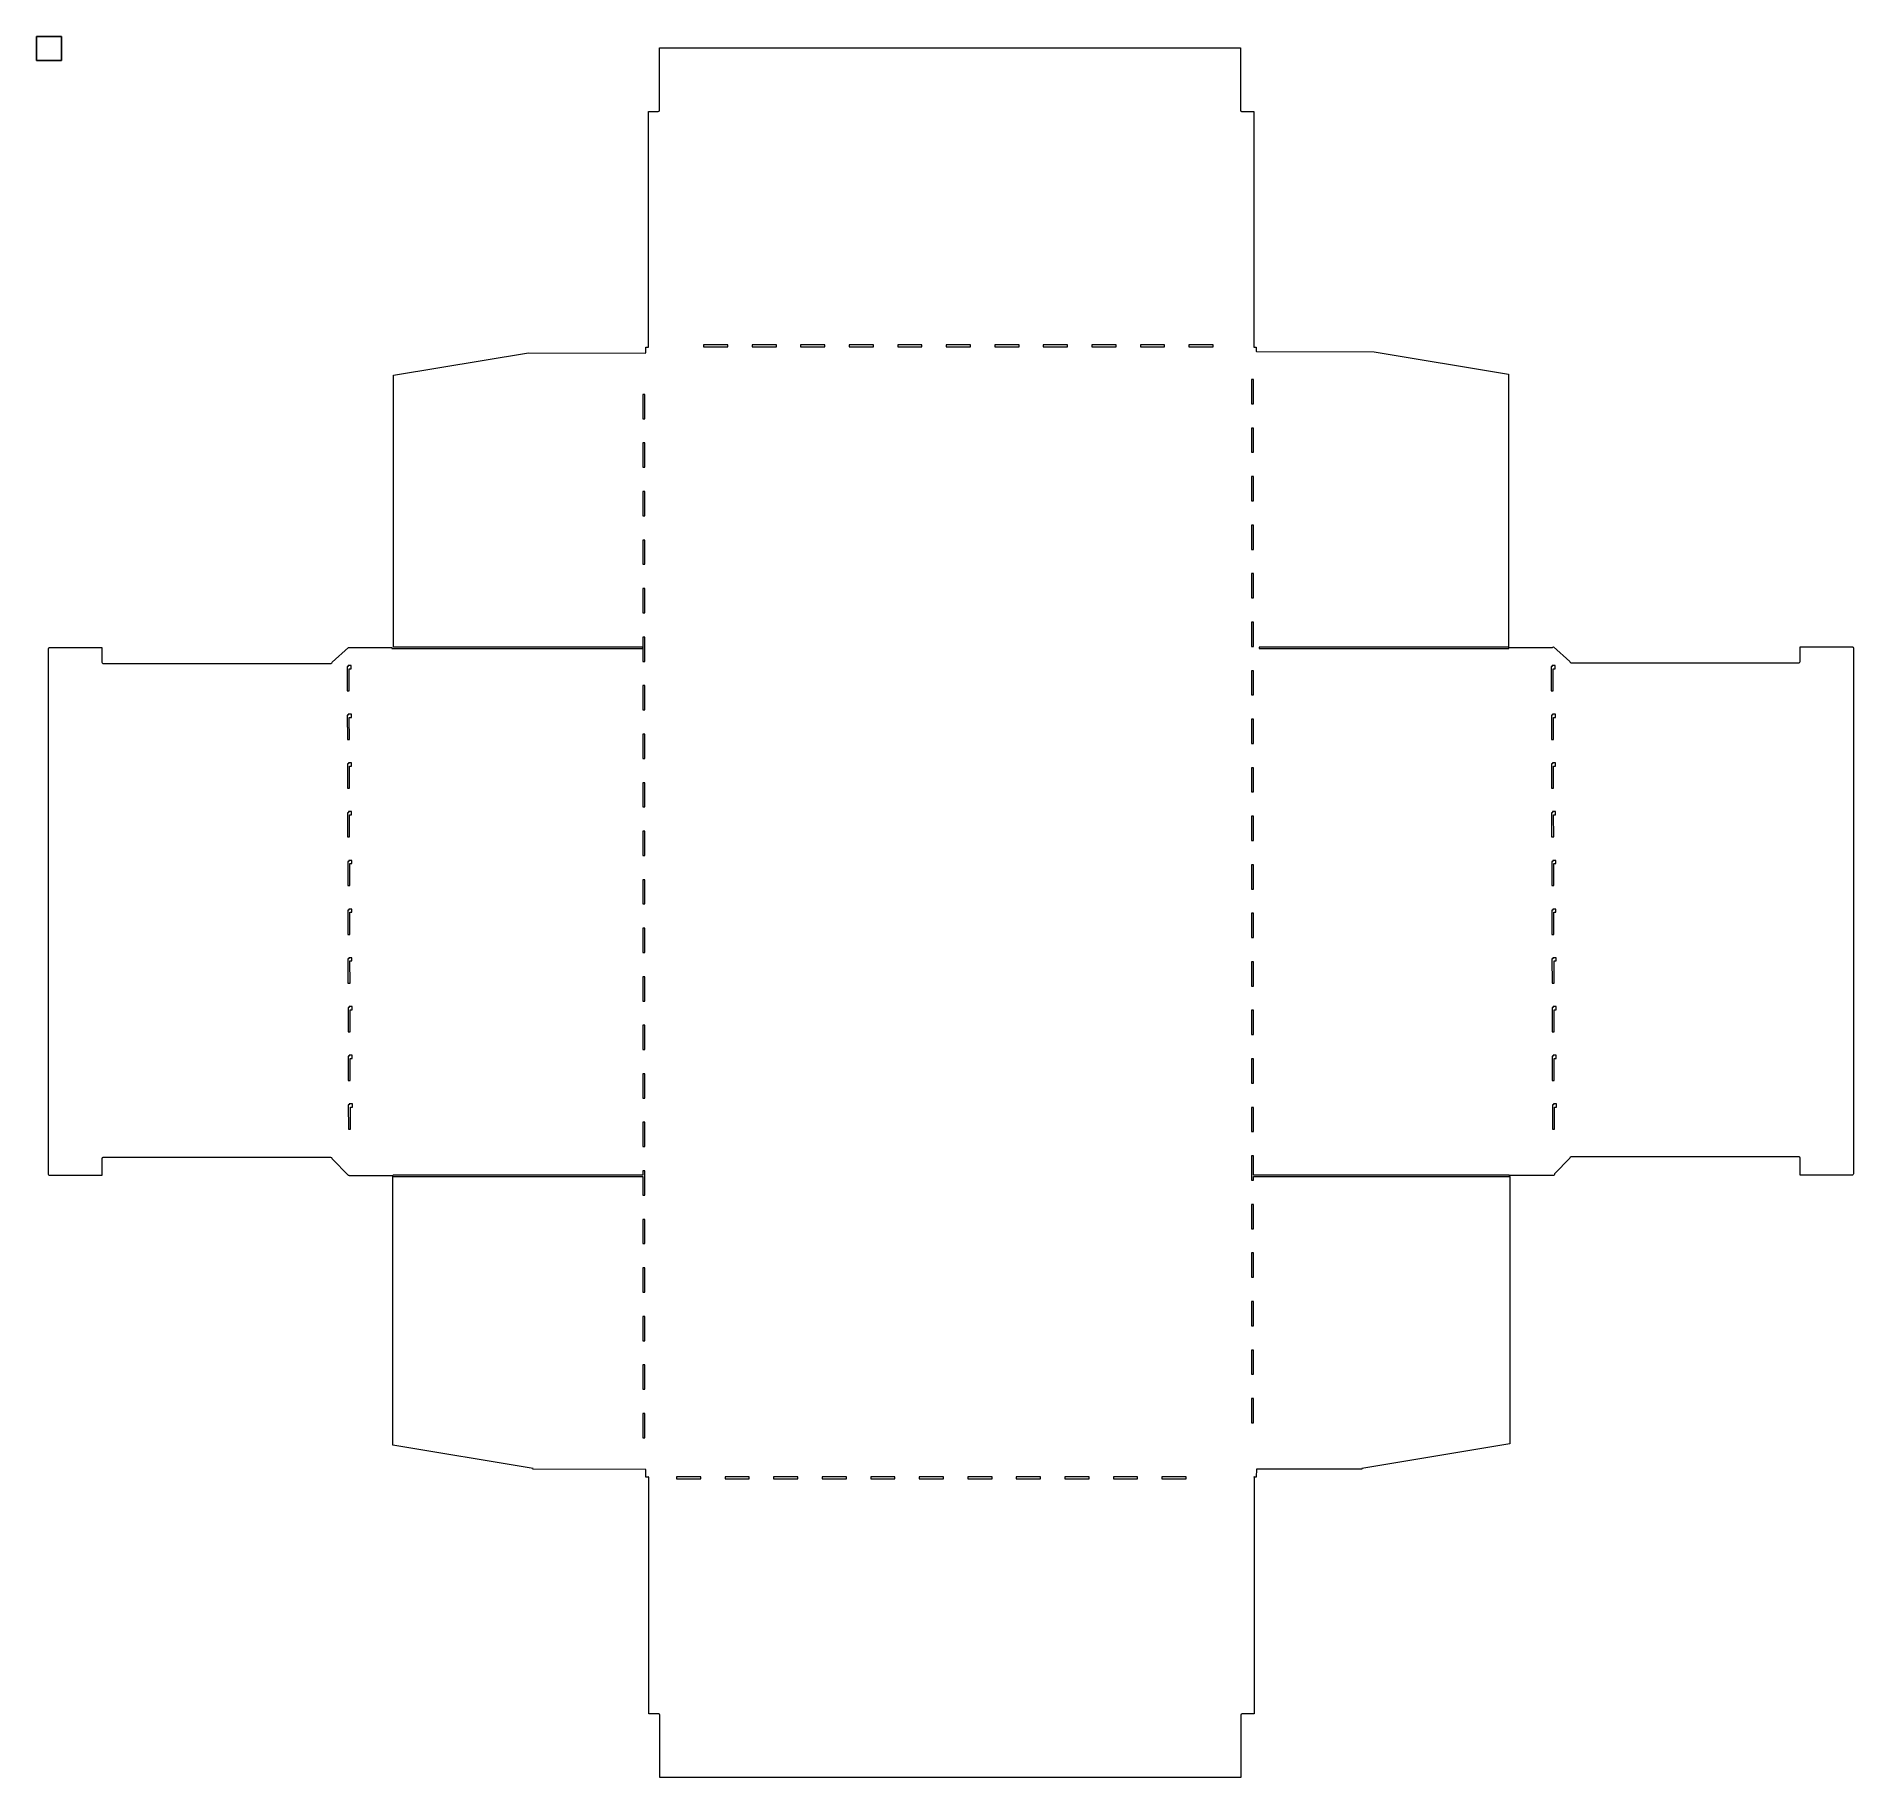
# Model space of a CAD drawing. Header units: centimetres. Extents: x -11.9 to 11.8, y -11.3 to 11.4.
import ezdxf

# ---------------------------------------------------------------- set-up
doc = ezdxf.new("R2010")
doc.units = ezdxf.units.CM
doc.header["$MEASUREMENT"] = 0
doc.header["$XCLIPFRAME"] = 0
doc.layers.add('Layer 1', color=7, linetype='Continuous')
picture_1 = doc.add_image_def('image1.jpg', size_in_pixel=(1694, 1624))

msp = doc.modelspace()

# ---------------------------------------------------------------- linework, layer by layer
at = {"layer": 'Layer 1', "lineweight": 20}
for points, knots in [([(-3.79966, 11.27786), (-3.79966, 11.27786), (-3.79966, 10.46261), (-3.79966, 10.46261), (-3.79966, 10.46261), (-3.79966, 10.45348), (-3.80707, 10.4469), (-3.8162, 10.4469), (-3.8162, 10.4469), (-3.8162, 10.4469), (-3.94436, 10.4469), (-3.94436, 10.4469), (-3.94436, 10.4469), (-3.94436, 10.4469), (-3.94436, 7.37608), (-3.94436, 7.37608), (-3.94436, 7.37608), (-3.9452, 7.37621), (-3.94679, 7.37608), (-3.94767, 7.37608), (-3.94767, 7.37608), (-3.94767, 7.37608), (-3.97992, 7.37608), (-3.97992, 7.37608), (-3.97992, 7.37608), (-3.97992, 7.37608), (-3.97992, 7.30084), (-3.97992, 7.30084), (-3.97992, 7.30084), (-3.97992, 7.29934), (-3.98173, 7.29836), (-3.98323, 7.29836), (-3.98323, 7.29836), (-3.98323, 7.29836), (-5.50624, 7.30084), (-5.50624, 7.30084), (-5.50624, 7.30084), (-5.50624, 7.30084), (-7.26572, 7.00732), (-7.26572, 7.00732), (-7.26572, 7.00732), (-7.26572, 7.00732), (-7.26572, 3.46108), (-7.26572, 3.46108), (-7.26572, 3.46108), (-7.26572, 3.46108), (-4.02127, 3.46108), (-4.02127, 3.46108), (-4.02127, 3.46108), (-4.01974, 3.46108), (-4.01879, 3.46013), (-4.01879, 3.4586), (-4.01879, 3.4586), (-4.01879, 3.4586), (-4.01879, 3.4462), (-4.01879, 3.4462), (-4.01879, 3.4462), (-4.01879, 3.44467), (-4.01974, 3.44372), (-4.02127, 3.44372), (-4.02127, 3.44372), (-4.02127, 3.44372), (-7.28722, 3.44372), (-7.28722, 3.44372), (-7.28722, 3.44372), (-7.28875, 3.44372), (-7.2897, 3.44467), (-7.2897, 3.4462), (-7.2897, 3.4462), (-7.2897, 3.4462), (-7.2897, 3.45695), (-7.2897, 3.45695), (-7.2897, 3.45695), (-7.2897, 3.45695), (-7.84036, 3.45695), (-7.84036, 3.45695), (-7.84036, 3.45695), (-7.8422, 3.45695), (-7.8445, 3.45676), (-7.84615, 3.45612), (-7.84615, 3.45612), (-7.84645, 3.45628), (-7.84667, 3.45596), (-7.84698, 3.45612), (-7.84698, 3.45612), (-7.84913, 3.45715), (-7.85186, 3.4586), (-7.85442, 3.4586), (-7.85442, 3.4586), (-7.85442, 3.4586), (-8.06609, 3.26843), (-8.06609, 3.26843), (-8.06609, 3.26843), (-8.06609, 3.2593), (-8.07515, 3.25189), (-8.08428, 3.25189), (-8.08428, 3.25189), (-8.08428, 3.25189), (-11.05423, 3.25189), (-11.05423, 3.25189), (-11.05423, 3.25189), (-11.06336, 3.25189), (-11.07077, 3.25929), (-11.07077, 3.26843), (-11.07077, 3.26843), (-11.07077, 3.26843), (-11.07077, 3.4586), (-11.07077, 3.4586), (-11.07077, 3.4586), (-11.07077, 3.4586), (-11.74959, 3.4586), (-11.74959, 3.4586), (-11.74959, 3.4586), (-11.75872, 3.4586), (-11.76613, 3.4512), (-11.76613, 3.44206), (-11.76613, 3.44206), (-11.76613, 3.44206), (-11.76613, -3.41148), (-11.76613, -3.41148), (-11.76613, -3.41148), (-11.76613, -3.42061), (-11.75873, -3.42802), (-11.74959, -3.42802), (-11.74959, -3.42802), (-11.74959, -3.42802), (-11.07077, -3.42802), (-11.07077, -3.42802), (-11.07077, -3.42802), (-11.07077, -3.42802), (-11.07077, -3.20726), (-11.07077, -3.20726), (-11.07077, -3.20726), (-11.07077, -3.19813), (-11.06337, -3.19072), (-11.05423, -3.19072), (-11.05423, -3.19072), (-11.05423, -3.19072), (-8.08428, -3.19072), (-8.08428, -3.19072), (-8.08428, -3.19072), (-8.07515, -3.19072), (-8.06609, -3.19812), (-8.06609, -3.20726), (-8.06609, -3.20726), (-8.06609, -3.20726), (-7.85442, -3.42802), (-7.85442, -3.42802), (-7.85442, -3.42802), (-7.85258, -3.42802), (-7.85028, -3.42692), (-7.84863, -3.42637), (-7.84863, -3.42637), (-7.84624, -3.42772), (-7.84333, -3.42885), (-7.84036, -3.42885), (-7.84036, -3.42885), (-7.84036, -3.42885), (-7.27481, -3.42885), (-7.27481, -3.42885), (-7.27481, -3.42885), (-7.27481, -3.42415), (-7.27124, -3.42058), (-7.26654, -3.42058), (-7.26654, -3.42058), (-7.26654, -3.42058), (-4.01713, -3.42058), (-4.01713, -3.42058), (-4.01713, -3.42058), (-4.01713, -3.42058), (-4.01713, -3.36518), (-4.01713, -3.36518), (-4.01713, -3.36518), (-4.01713, -3.36518), (-3.99067, -3.36518), (-3.99067, -3.36518), (-3.99067, -3.36518), (-3.99067, -3.36518), (-3.99067, -3.68185), (-3.99067, -3.68185), (-3.99067, -3.68185), (-3.99067, -3.68185), (-4.01713, -3.68185), (-4.01713, -3.68185), (-4.01713, -3.68185), (-4.01713, -3.68185), (-4.01713, -3.44042), (-4.01713, -3.44042), (-4.01713, -3.44042), (-4.01713, -3.44042), (-7.26654, -3.44042), (-7.26654, -3.44042), (-7.26654, -3.44042), (-7.27007, -3.44042), (-7.27187, -3.43768), (-7.27315, -3.43463), (-7.27315, -3.43463), (-7.27432, -3.43697), (-7.2748, -3.44004), (-7.2748, -3.4429), (-7.2748, -3.4429), (-7.2748, -3.4429), (-7.2748, -6.94036), (-7.2748, -6.94036), (-7.2748, -6.94036), (-7.2748, -6.94036), (-5.44835, -7.24546), (-5.44835, -7.24546), (-5.44835, -7.24546), (-5.44835, -7.24546), (-5.45, -7.25704), (-5.45, -7.25704), (-5.45, -7.25704), (-5.45, -7.25704), (-3.97991, -7.25952), (-3.97991, -7.25952), (-3.97991, -7.25952), (-3.97841, -7.25952), (-3.97742, -7.2605), (-3.97743, -7.262), (-3.97743, -7.262), (-3.97743, -7.262), (-3.97743, -7.35874), (-3.97743, -7.35874), (-3.97743, -7.35874), (-3.97743, -7.35874), (-3.95676, -7.35874), (-3.95676, -7.35874), (-3.95676, -7.35874), (-3.95054, -7.35874), (-3.94469, -7.3547), (-3.94188, -7.34964), (-3.94188, -7.34964), (-3.94188, -7.34964), (-3.94188, -7.35543), (-3.94188, -7.35543), (-3.94188, -7.35543), (-3.94188, -7.35931), (-3.94162, -7.36338), (-3.9394, -7.36618), (-3.9394, -7.36618), (-3.93953, -7.36704), (-3.9394, -7.36779), (-3.9394, -7.36866), (-3.9394, -7.36866), (-3.9394, -7.36866), (-3.9394, -10.44692), (-3.9394, -10.44692), (-3.9394, -10.44692), (-3.9394, -10.44692), (-3.81042, -10.44692), (-3.81042, -10.44692), (-3.81042, -10.44692), (-3.80129, -10.44692), (-3.79388, -10.45433), (-3.79388, -10.46346), (-3.79388, -10.46346), (-3.79388, -10.46346), (-3.79388, -11.27788), (-3.79388, -11.27788), (-3.79388, -11.27788), (-3.79388, -11.27788), (3.77734, -11.27788), (3.77734, -11.27788), (3.77734, -11.27788), (3.77734, -11.27788), (3.77734, -10.46346), (3.77734, -10.46346), (3.77734, -10.46346), (3.77734, -10.45433), (3.78475, -10.44692), (3.79388, -10.44692), (3.79388, -10.44692), (3.79388, -10.44692), (3.95346, -10.44692), (3.95346, -10.44692), (3.95346, -10.44692), (3.95346, -10.44692), (3.95346, -7.36866), (3.95346, -7.36866), (3.95346, -7.36866), (3.95346, -7.3651), (3.95122, -7.36167), (3.94933, -7.35874), (3.94933, -7.35874), (3.94966, -7.35744), (3.95098, -7.35684), (3.95098, -7.35543), (3.95098, -7.35543), (3.95098, -7.35543), (3.95098, -7.35212), (3.95098, -7.35212), (3.95098, -7.35212), (3.954, -7.35587), (3.95817, -7.35791), (3.96338, -7.35791), (3.96338, -7.35791), (3.96338, -7.35791), (3.97992, -7.35791), (3.97992, -7.35791), (3.97992, -7.35791), (3.97992, -7.35791), (3.98075, -7.25621), (3.98075, -7.25621), (3.98075, -7.25621), (3.98075, -7.25471), (3.98256, -7.25373), (3.98406, -7.25373), (3.98406, -7.25373), (3.98406, -7.25373), (5.35659, -7.25621), (5.35659, -7.25621), (5.35659, -7.25621), (5.35659, -7.25621), (5.35494, -7.24629), (5.35494, -7.24629), (5.35494, -7.24629), (5.35493, -7.24624), (5.35571, -7.24548), (5.35577, -7.24546), (5.35577, -7.24546), (5.35577, -7.24546), (7.28227, -6.92383), (7.28227, -6.92383), (7.28227, -6.92383), (7.28227, -6.92383), (7.28227, -3.44125), (7.28227, -3.44125), (7.28227, -3.44125), (7.28227, -3.43768), (7.28114, -3.43485), (7.27896, -3.43215), (7.27896, -3.43215), (7.27896, -3.43683), (7.27372, -3.44042), (7.26904, -3.44042), (7.26904, -3.44042), (7.26904, -3.44042), (3.9419, -3.44042), (3.9419, -3.44042), (3.9419, -3.44042), (3.9419, -3.44042), (3.9419, -3.48672), (3.9419, -3.48672), (3.9419, -3.48672), (3.9419, -3.48672), (3.91544, -3.48672), (3.91544, -3.48672), (3.91544, -3.48672), (3.91544, -3.48672), (3.91544, -3.17087), (3.91544, -3.17087), (3.91544, -3.17087), (3.91544, -3.17087), (3.9419, -3.17087), (3.9419, -3.17087), (3.9419, -3.17087), (3.9419, -3.17087), (3.9419, -3.42057), (3.9419, -3.42057), (3.9419, -3.42057), (3.9419, -3.42057), (7.26904, -3.42057), (7.26904, -3.42057), (7.26904, -3.42057), (7.27302, -3.42057), (7.2764, -3.42432), (7.27731, -3.42801), (7.27731, -3.42801), (7.27731, -3.42801), (7.85195, -3.42801), (7.85195, -3.42801), (7.85195, -3.42801), (7.86108, -3.42801), (7.86849, -3.42061), (7.86849, -3.41147), (7.86849, -3.41147), (7.86849, -3.41147), (7.86849, -3.40486), (7.86849, -3.40486), (7.86849, -3.40486), (7.86849, -3.40486), (8.0661, -3.19898), (8.0661, -3.19898), (8.0661, -3.19898), (8.0661, -3.18985), (8.07433, -3.18244), (8.08346, -3.18244), (8.08346, -3.18244), (8.08346, -3.18244), (11.05423, -3.18244), (11.05423, -3.18244), (11.05423, -3.18244), (11.06336, -3.18244), (11.06994, -3.18984), (11.06994, -3.19898), (11.06994, -3.19898), (11.06994, -3.19898), (11.06994, -3.41974), (11.06994, -3.41974), (11.06994, -3.41974), (11.06994, -3.41974), (11.74959, -3.41974), (11.74959, -3.41974), (11.74959, -3.41974), (11.75872, -3.41974), (11.76613, -3.41234), (11.76613, -3.4032), (11.76613, -3.4032), (11.76613, -3.4032), (11.76613, 3.45034), (11.76613, 3.45034), (11.76613, 3.45034), (11.76613, 3.45947), (11.75872, 3.46688), (11.74959, 3.46688), (11.74959, 3.46688), (11.74959, 3.46688), (11.06994, 3.46688), (11.06994, 3.46688), (11.06994, 3.46688), (11.06994, 3.46688), (11.06994, 3.27671), (11.06994, 3.27671), (11.06994, 3.27671), (11.06994, 3.26758), (11.06336, 3.26017), (11.05423, 3.26017), (11.05423, 3.26017), (11.05423, 3.26017), (8.08346, 3.26017), (8.08346, 3.26017), (8.08346, 3.26017), (8.07433, 3.26017), (8.0661, 3.26757), (8.0661, 3.27671), (8.0661, 3.27671), (8.0661, 3.27671), (7.85361, 3.46688), (7.85361, 3.46688), (7.85361, 3.46688), (7.8474, 3.46688), (7.84318, 3.46364), (7.84038, 3.45861), (7.84038, 3.45861), (7.84038, 3.45861), (7.27318, 3.45861), (7.27318, 3.45861), (7.27318, 3.45861), (7.27318, 3.45861), (7.27318, 3.44621), (7.27318, 3.44621), (7.27318, 3.44621), (7.27318, 3.44468), (7.27223, 3.44373), (7.2707, 3.44373), (7.2707, 3.44373), (7.2707, 3.44373), (4.01798, 3.44373), (4.01798, 3.44373), (4.01798, 3.44373), (4.01645, 3.44373), (4.0155, 3.44468), (4.0155, 3.44621), (4.0155, 3.44621), (4.0155, 3.44621), (4.0155, 3.45861), (4.0155, 3.45861), (4.0155, 3.45861), (4.0155, 3.46014), (4.01645, 3.46109), (4.01798, 3.46109), (4.01798, 3.46109), (4.01798, 3.46109), (7.26905, 3.46109), (7.26905, 3.46109), (7.26905, 3.46109), (7.26905, 3.46109), (7.26905, 7.02222), (7.26905, 7.02222), (7.26905, 7.02222), (7.26905, 7.02222), (5.51784, 7.31492), (5.51784, 7.31492), (5.51784, 7.31492), (5.51784, 7.31492), (3.98243, 7.3174), (3.98243, 7.3174), (3.98243, 7.3174), (3.98093, 7.3174), (3.97995, 7.31921), (3.97995, 7.32071), (3.97995, 7.32071), (3.97995, 7.32071), (3.97995, 7.37611), (3.97995, 7.37611), (3.97995, 7.37611), (3.97995, 7.37611), (3.95101, 7.37611), (3.95101, 7.37611), (3.95101, 7.37611), (3.95013, 7.37611), (3.94937, 7.37624), (3.94853, 7.37611), (3.94853, 7.37611), (3.94853, 7.37611), (3.94853, 10.44693), (3.94853, 10.44693), (3.94853, 10.44693), (3.94853, 10.44693), (3.78813, 10.44693), (3.78813, 10.44693), (3.78813, 10.44693), (3.779, 10.44693), (3.77159, 10.45351), (3.77159, 10.46264), (3.77159, 10.46264), (3.77159, 10.46264), (3.77159, 11.27789), (3.77159, 11.27789), (3.77159, 11.27789), (3.77159, 11.27789), (-3.79963, 11.27789), (-3.79963, 11.27789), (-3.79963, 11.27789), (-3.79963, 11.27789), (-3.79966, 11.27786), (-3.79966, 11.27786)], [0, 0, 0, 0, 0.0075188, 0.0075188, 0.0075188, 0.0075188, 0.01503759, 0.01503759, 0.01503759, 0.01503759, 0.02255639, 0.02255639, 0.02255639, 0.02255639, 0.03007519, 0.03007519, 0.03007519, 0.03007519, 0.03759398, 0.03759398, 0.03759398, 0.03759398, 0.04511278, 0.04511278, 0.04511278, 0.04511278, 0.05263158, 0.05263158, 0.05263158, 0.05263158, 0.06015038, 0.06015038, 0.06015038, 0.06015038, 0.06766917, 0.06766917, 0.06766917, 0.06766917, 0.07518797, 0.07518797, 0.07518797, 0.07518797, 0.08270677, 0.08270677, 0.08270677, 0.08270677, 0.09022556, 0.09022556, 0.09022556, 0.09022556, 0.09774436, 0.09774436, 0.09774436, 0.09774436, 0.10526316, 0.10526316, 0.10526316, 0.10526316, 0.11278195, 0.11278195, 0.11278195, 0.11278195, 0.12030075, 0.12030075, 0.12030075, 0.12030075, 0.12781955, 0.12781955, 0.12781955, 0.12781955, 0.13533835, 0.13533835, 0.13533835, 0.13533835, 0.14285714, 0.14285714, 0.14285714, 0.14285714, 0.15037594, 0.15037594, 0.15037594, 0.15037594, 0.15789474, 0.15789474, 0.15789474, 0.15789474, 0.16541353, 0.16541353, 0.16541353, 0.16541353, 0.17293233, 0.17293233, 0.17293233, 0.17293233, 0.18045113, 0.18045113, 0.18045113, 0.18045113, 0.18796992, 0.18796992, 0.18796992, 0.18796992, 0.19548872, 0.19548872, 0.19548872, 0.19548872, 0.20300752, 0.20300752, 0.20300752, 0.20300752, 0.21052632, 0.21052632, 0.21052632, 0.21052632, 0.21804511, 0.21804511, 0.21804511, 0.21804511, 0.22556391, 0.22556391, 0.22556391, 0.22556391, 0.23308271, 0.23308271, 0.23308271, 0.23308271, 0.2406015, 0.2406015, 0.2406015, 0.2406015, 0.2481203, 0.2481203, 0.2481203, 0.2481203, 0.2556391, 0.2556391, 0.2556391, 0.2556391, 0.26315789, 0.26315789, 0.26315789, 0.26315789, 0.27067669, 0.27067669, 0.27067669, 0.27067669, 0.27819549, 0.27819549, 0.27819549, 0.27819549, 0.28571429, 0.28571429, 0.28571429, 0.28571429, 0.29323308, 0.29323308, 0.29323308, 0.29323308, 0.30075188, 0.30075188, 0.30075188, 0.30075188, 0.30827068, 0.30827068, 0.30827068, 0.30827068, 0.31578947, 0.31578947, 0.31578947, 0.31578947, 0.32330827, 0.32330827, 0.32330827, 0.32330827, 0.33082707, 0.33082707, 0.33082707, 0.33082707, 0.33834586, 0.33834586, 0.33834586, 0.33834586, 0.34586466, 0.34586466, 0.34586466, 0.34586466, 0.35338346, 0.35338346, 0.35338346, 0.35338346, 0.36090226, 0.36090226, 0.36090226, 0.36090226, 0.36842105, 0.36842105, 0.36842105, 0.36842105, 0.37593985, 0.37593985, 0.37593985, 0.37593985, 0.38345865, 0.38345865, 0.38345865, 0.38345865, 0.39097744, 0.39097744, 0.39097744, 0.39097744, 0.39849624, 0.39849624, 0.39849624, 0.39849624, 0.40601504, 0.40601504, 0.40601504, 0.40601504, 0.41353383, 0.41353383, 0.41353383, 0.41353383, 0.42105263, 0.42105263, 0.42105263, 0.42105263, 0.42857143, 0.42857143, 0.42857143, 0.42857143, 0.43609023, 0.43609023, 0.43609023, 0.43609023, 0.44360902, 0.44360902, 0.44360902, 0.44360902, 0.45112782, 0.45112782, 0.45112782, 0.45112782, 0.45864662, 0.45864662, 0.45864662, 0.45864662, 0.46616541, 0.46616541, 0.46616541, 0.46616541, 0.47368421, 0.47368421, 0.47368421, 0.47368421, 0.48120301, 0.48120301, 0.48120301, 0.48120301, 0.4887218, 0.4887218, 0.4887218, 0.4887218, 0.4962406, 0.4962406, 0.4962406, 0.4962406, 0.5037594, 0.5037594, 0.5037594, 0.5037594, 0.5112782, 0.5112782, 0.5112782, 0.5112782, 0.51879699, 0.51879699, 0.51879699, 0.51879699, 0.52631579, 0.52631579, 0.52631579, 0.52631579, 0.53383459, 0.53383459, 0.53383459, 0.53383459, 0.54135338, 0.54135338, 0.54135338, 0.54135338, 0.54887218, 0.54887218, 0.54887218, 0.54887218, 0.55639098, 0.55639098, 0.55639098, 0.55639098, 0.56390977, 0.56390977, 0.56390977, 0.56390977, 0.57142857, 0.57142857, 0.57142857, 0.57142857, 0.57894737, 0.57894737, 0.57894737, 0.57894737, 0.58646617, 0.58646617, 0.58646617, 0.58646617, 0.59398496, 0.59398496, 0.59398496, 0.59398496, 0.60150376, 0.60150376, 0.60150376, 0.60150376, 0.60902256, 0.60902256, 0.60902256, 0.60902256, 0.61654135, 0.61654135, 0.61654135, 0.61654135, 0.62406015, 0.62406015, 0.62406015, 0.62406015, 0.63157895, 0.63157895, 0.63157895, 0.63157895, 0.63909774, 0.63909774, 0.63909774, 0.63909774, 0.64661654, 0.64661654, 0.64661654, 0.64661654, 0.65413534, 0.65413534, 0.65413534, 0.65413534, 0.66165414, 0.66165414, 0.66165414, 0.66165414, 0.66917293, 0.66917293, 0.66917293, 0.66917293, 0.67669173, 0.67669173, 0.67669173, 0.67669173, 0.68421053, 0.68421053, 0.68421053, 0.68421053, 0.69172932, 0.69172932, 0.69172932, 0.69172932, 0.69924812, 0.69924812, 0.69924812, 0.69924812, 0.70676692, 0.70676692, 0.70676692, 0.70676692, 0.71428571, 0.71428571, 0.71428571, 0.71428571, 0.72180451, 0.72180451, 0.72180451, 0.72180451, 0.72932331, 0.72932331, 0.72932331, 0.72932331, 0.73684211, 0.73684211, 0.73684211, 0.73684211, 0.7443609, 0.7443609, 0.7443609, 0.7443609, 0.7518797, 0.7518797, 0.7518797, 0.7518797, 0.7593985, 0.7593985, 0.7593985, 0.7593985, 0.76691729, 0.76691729, 0.76691729, 0.76691729, 0.77443609, 0.77443609, 0.77443609, 0.77443609, 0.78195489, 0.78195489, 0.78195489, 0.78195489, 0.78947368, 0.78947368, 0.78947368, 0.78947368, 0.79699248, 0.79699248, 0.79699248, 0.79699248, 0.80451128, 0.80451128, 0.80451128, 0.80451128, 0.81203008, 0.81203008, 0.81203008, 0.81203008, 0.81954887, 0.81954887, 0.81954887, 0.81954887, 0.82706767, 0.82706767, 0.82706767, 0.82706767, 0.83458647, 0.83458647, 0.83458647, 0.83458647, 0.84210526, 0.84210526, 0.84210526, 0.84210526, 0.84962406, 0.84962406, 0.84962406, 0.84962406, 0.85714286, 0.85714286, 0.85714286, 0.85714286, 0.86466165, 0.86466165, 0.86466165, 0.86466165, 0.87218045, 0.87218045, 0.87218045, 0.87218045, 0.87969925, 0.87969925, 0.87969925, 0.87969925, 0.88721805, 0.88721805, 0.88721805, 0.88721805, 0.89473684, 0.89473684, 0.89473684, 0.89473684, 0.90225564, 0.90225564, 0.90225564, 0.90225564, 0.90977444, 0.90977444, 0.90977444, 0.90977444, 0.91729323, 0.91729323, 0.91729323, 0.91729323, 0.92481203, 0.92481203, 0.92481203, 0.92481203, 0.93233083, 0.93233083, 0.93233083, 0.93233083, 0.93984962, 0.93984962, 0.93984962, 0.93984962, 0.94736842, 0.94736842, 0.94736842, 0.94736842, 0.95488722, 0.95488722, 0.95488722, 0.95488722, 0.96240602, 0.96240602, 0.96240602, 0.96240602, 0.96992481, 0.96992481, 0.96992481, 0.96992481, 0.97744361, 0.97744361, 0.97744361, 0.97744361, 0.98496241, 0.98496241, 0.98496241, 0.98496241, 1, 1, 1, 1]), ([(-3.22585, 7.40337), (-3.22585, 7.40337), (-2.90918, 7.40337), (-2.90918, 7.40337), (-2.90918, 7.40337), (-2.90918, 7.40337), (-2.90918, 7.37691), (-2.90918, 7.37691), (-2.90918, 7.37691), (-2.90918, 7.37691), (-3.22585, 7.37691), (-3.22585, 7.37691), (-3.22585, 7.37691), (-3.22585, 7.37691), (-3.22585, 7.40337), (-3.22585, 7.40337)], [0, 0, 0, 0, 0.2, 0.2, 0.2, 0.2, 0.4, 0.4, 0.4, 0.4, 0.6, 0.6, 0.6, 0.6, 1, 1, 1, 1]), ([(-2.59333, 7.40337), (-2.59333, 7.40337), (-2.27666, 7.40337), (-2.27666, 7.40337), (-2.27666, 7.40337), (-2.27666, 7.40337), (-2.27666, 7.37691), (-2.27666, 7.37691), (-2.27666, 7.37691), (-2.27666, 7.37691), (-2.59333, 7.37691), (-2.59333, 7.37691), (-2.59333, 7.37691), (-2.59333, 7.37691), (-2.59333, 7.40337), (-2.59333, 7.40337)], [0, 0, 0, 0, 0.2, 0.2, 0.2, 0.2, 0.4, 0.4, 0.4, 0.4, 0.6, 0.6, 0.6, 0.6, 1, 1, 1, 1]), ([(-1.96081, 7.40337), (-1.96081, 7.40337), (-1.64414, 7.40337), (-1.64414, 7.40337), (-1.64414, 7.40337), (-1.64414, 7.40337), (-1.64414, 7.37691), (-1.64414, 7.37691), (-1.64414, 7.37691), (-1.64414, 7.37691), (-1.96081, 7.37691), (-1.96081, 7.37691), (-1.96081, 7.37691), (-1.96081, 7.37691), (-1.96081, 7.40337), (-1.96081, 7.40337)], [0, 0, 0, 0, 0.2, 0.2, 0.2, 0.2, 0.4, 0.4, 0.4, 0.4, 0.6, 0.6, 0.6, 0.6, 1, 1, 1, 1]), ([(-1.32746, 7.40337), (-1.32746, 7.40337), (-1.01161, 7.40337), (-1.01161, 7.40337), (-1.01161, 7.40337), (-1.01161, 7.40337), (-1.01161, 7.37691), (-1.01161, 7.37691), (-1.01161, 7.37691), (-1.01161, 7.37691), (-1.32746, 7.37691), (-1.32746, 7.37691), (-1.32746, 7.37691), (-1.32746, 7.37691), (-1.32746, 7.40337), (-1.32746, 7.40337)], [0, 0, 0, 0, 0.2, 0.2, 0.2, 0.2, 0.4, 0.4, 0.4, 0.4, 0.6, 0.6, 0.6, 0.6, 1, 1, 1, 1]), ([(-0.69494, 7.40337), (-0.69494, 7.40337), (-0.37909, 7.40337), (-0.37909, 7.40337), (-0.37909, 7.40337), (-0.37909, 7.40337), (-0.37909, 7.37691), (-0.37909, 7.37691), (-0.37909, 7.37691), (-0.37909, 7.37691), (-0.69494, 7.37691), (-0.69494, 7.37691), (-0.69494, 7.37691), (-0.69494, 7.37691), (-0.69494, 7.40337), (-0.69494, 7.40337)], [0, 0, 0, 0, 0.2, 0.2, 0.2, 0.2, 0.4, 0.4, 0.4, 0.4, 0.6, 0.6, 0.6, 0.6, 1, 1, 1, 1]), ([(-0.06243, 7.40337), (-0.06243, 7.40337), (0.25424, 7.40337), (0.25424, 7.40337), (0.25424, 7.40337), (0.25424, 7.40337), (0.25424, 7.37691), (0.25424, 7.37691), (0.25424, 7.37691), (0.25424, 7.37691), (-0.06243, 7.37691), (-0.06243, 7.37691), (-0.06243, 7.37691), (-0.06243, 7.37691), (-0.06243, 7.40337), (-0.06243, 7.40337)], [0, 0, 0, 0, 0.2, 0.2, 0.2, 0.2, 0.4, 0.4, 0.4, 0.4, 0.6, 0.6, 0.6, 0.6, 1, 1, 1, 1]), ([(0.57009, 7.40337), (0.57009, 7.40337), (0.88676, 7.40337), (0.88676, 7.40337), (0.88676, 7.40337), (0.88676, 7.40337), (0.88676, 7.37691), (0.88676, 7.37691), (0.88676, 7.37691), (0.88676, 7.37691), (0.57009, 7.37691), (0.57009, 7.37691), (0.57009, 7.37691), (0.57009, 7.37691), (0.57009, 7.40337), (0.57009, 7.40337)], [0, 0, 0, 0, 0.2, 0.2, 0.2, 0.2, 0.4, 0.4, 0.4, 0.4, 0.6, 0.6, 0.6, 0.6, 1, 1, 1, 1]), ([(1.20261, 7.40337), (1.20261, 7.40337), (1.51928, 7.40337), (1.51928, 7.40337), (1.51928, 7.40337), (1.51928, 7.40337), (1.51928, 7.37691), (1.51928, 7.37691), (1.51928, 7.37691), (1.51928, 7.37691), (1.20261, 7.37691), (1.20261, 7.37691), (1.20261, 7.37691), (1.20261, 7.37691), (1.20261, 7.40337), (1.20261, 7.40337)], [0, 0, 0, 0, 0.2, 0.2, 0.2, 0.2, 0.4, 0.4, 0.4, 0.4, 0.6, 0.6, 0.6, 0.6, 1, 1, 1, 1]), ([(1.83596, 7.40337), (1.83596, 7.40337), (2.15181, 7.40337), (2.15181, 7.40337), (2.15181, 7.40337), (2.15181, 7.40337), (2.15181, 7.37691), (2.15181, 7.37691), (2.15181, 7.37691), (2.15181, 7.37691), (1.83596, 7.37691), (1.83596, 7.37691), (1.83596, 7.37691), (1.83596, 7.37691), (1.83596, 7.40337), (1.83596, 7.40337)], [0, 0, 0, 0, 0.2, 0.2, 0.2, 0.2, 0.4, 0.4, 0.4, 0.4, 0.6, 0.6, 0.6, 0.6, 1, 1, 1, 1]), ([(2.46848, 7.40337), (2.46848, 7.40337), (2.78433, 7.40337), (2.78433, 7.40337), (2.78433, 7.40337), (2.78433, 7.40337), (2.78433, 7.37691), (2.78433, 7.37691), (2.78433, 7.37691), (2.78433, 7.37691), (2.46848, 7.37691), (2.46848, 7.37691), (2.46848, 7.37691), (2.46848, 7.37691), (2.46848, 7.40337), (2.46848, 7.40337)], [0, 0, 0, 0, 0.2, 0.2, 0.2, 0.2, 0.4, 0.4, 0.4, 0.4, 0.6, 0.6, 0.6, 0.6, 1, 1, 1, 1]), ([(3.101, 7.40337), (3.101, 7.40337), (3.41767, 7.40337), (3.41767, 7.40337), (3.41767, 7.40337), (3.41767, 7.40337), (3.41767, 7.37691), (3.41767, 7.37691), (3.41767, 7.37691), (3.41767, 7.37691), (3.101, 7.37691), (3.101, 7.37691), (3.101, 7.37691), (3.101, 7.37691), (3.101, 7.40337), (3.101, 7.40337)], [0, 0, 0, 0, 0.2, 0.2, 0.2, 0.2, 0.4, 0.4, 0.4, 0.4, 0.6, 0.6, 0.6, 0.6, 1, 1, 1, 1]), ([(3.91542, 6.95193), (3.91542, 6.95193), (3.94188, 6.95193), (3.94188, 6.95193), (3.94188, 6.95193), (3.94188, 6.95193), (3.94188, 6.63608), (3.94188, 6.63608), (3.94188, 6.63608), (3.94188, 6.63608), (3.91542, 6.63608), (3.91542, 6.63608), (3.91542, 6.63608), (3.91542, 6.63608), (3.91542, 6.95193), (3.91542, 6.95193)], [0, 0, 0, 0, 0.2, 0.2, 0.2, 0.2, 0.4, 0.4, 0.4, 0.4, 0.6, 0.6, 0.6, 0.6, 1, 1, 1, 1]), ([(-4.01712, 6.75762), (-4.01712, 6.75762), (-3.99066, 6.75762), (-3.99066, 6.75762), (-3.99066, 6.75762), (-3.99066, 6.75762), (-3.99066, 6.44095), (-3.99066, 6.44095), (-3.99066, 6.44095), (-3.99066, 6.44095), (-4.01712, 6.44095), (-4.01712, 6.44095), (-4.01712, 6.44095), (-4.01712, 6.44095), (-4.01712, 6.75762), (-4.01712, 6.75762)], [0, 0, 0, 0, 0.2, 0.2, 0.2, 0.2, 0.4, 0.4, 0.4, 0.4, 0.6, 0.6, 0.6, 0.6, 1, 1, 1, 1]), ([(3.91542, 6.31941), (3.91542, 6.31941), (3.94188, 6.31941), (3.94188, 6.31941), (3.94188, 6.31941), (3.94188, 6.31941), (3.94188, 6.00356), (3.94188, 6.00356), (3.94188, 6.00356), (3.94188, 6.00356), (3.91542, 6.00356), (3.91542, 6.00356), (3.91542, 6.00356), (3.91542, 6.00356), (3.91542, 6.31941), (3.91542, 6.31941)], [0, 0, 0, 0, 0.2, 0.2, 0.2, 0.2, 0.4, 0.4, 0.4, 0.4, 0.6, 0.6, 0.6, 0.6, 1, 1, 1, 1]), ([(-4.01712, 6.1251), (-4.01712, 6.1251), (-3.99066, 6.1251), (-3.99066, 6.1251), (-3.99066, 6.1251), (-3.99066, 6.1251), (-3.99066, 5.80843), (-3.99066, 5.80843), (-3.99066, 5.80843), (-3.99066, 5.80843), (-4.01712, 5.80843), (-4.01712, 5.80843), (-4.01712, 5.80843), (-4.01712, 5.80843), (-4.01712, 6.1251), (-4.01712, 6.1251)], [0, 0, 0, 0, 0.2, 0.2, 0.2, 0.2, 0.4, 0.4, 0.4, 0.4, 0.6, 0.6, 0.6, 0.6, 1, 1, 1, 1]), ([(3.91542, 5.68689), (3.91542, 5.68689), (3.94188, 5.68689), (3.94188, 5.68689), (3.94188, 5.68689), (3.94188, 5.68689), (3.94188, 5.37022), (3.94188, 5.37022), (3.94188, 5.37022), (3.94188, 5.37022), (3.91542, 5.37022), (3.91542, 5.37022), (3.91542, 5.37022), (3.91542, 5.37022), (3.91542, 5.68689), (3.91542, 5.68689)], [0, 0, 0, 0, 0.2, 0.2, 0.2, 0.2, 0.4, 0.4, 0.4, 0.4, 0.6, 0.6, 0.6, 0.6, 1, 1, 1, 1]), ([(-4.01712, 5.49176), (-4.01712, 5.49176), (-3.99066, 5.49176), (-3.99066, 5.49176), (-3.99066, 5.49176), (-3.99066, 5.49176), (-3.99066, 5.17591), (-3.99066, 5.17591), (-3.99066, 5.17591), (-3.99066, 5.17591), (-4.01712, 5.17591), (-4.01712, 5.17591), (-4.01712, 5.17591), (-4.01712, 5.17591), (-4.01712, 5.49176), (-4.01712, 5.49176)], [0, 0, 0, 0, 0.2, 0.2, 0.2, 0.2, 0.4, 0.4, 0.4, 0.4, 0.6, 0.6, 0.6, 0.6, 1, 1, 1, 1]), ([(3.91542, 5.05437), (3.91542, 5.05437), (3.94188, 5.05437), (3.94188, 5.05437), (3.94188, 5.05437), (3.94188, 5.05437), (3.94188, 4.7377), (3.94188, 4.7377), (3.94188, 4.7377), (3.94188, 4.7377), (3.91542, 4.7377), (3.91542, 4.7377), (3.91542, 4.7377), (3.91542, 4.7377), (3.91542, 5.05437), (3.91542, 5.05437)], [0, 0, 0, 0, 0.2, 0.2, 0.2, 0.2, 0.4, 0.4, 0.4, 0.4, 0.6, 0.6, 0.6, 0.6, 1, 1, 1, 1]), ([(-4.01712, 4.85924), (-4.01712, 4.85924), (-3.99066, 4.85924), (-3.99066, 4.85924), (-3.99066, 4.85924), (-3.99066, 4.85924), (-3.99066, 4.54339), (-3.99066, 4.54339), (-3.99066, 4.54339), (-3.99066, 4.54339), (-4.01712, 4.54339), (-4.01712, 4.54339), (-4.01712, 4.54339), (-4.01712, 4.54339), (-4.01712, 4.85924), (-4.01712, 4.85924)], [0, 0, 0, 0, 0.2, 0.2, 0.2, 0.2, 0.4, 0.4, 0.4, 0.4, 0.6, 0.6, 0.6, 0.6, 1, 1, 1, 1]), ([(3.91542, 4.42185), (3.91542, 4.42185), (3.94188, 4.42185), (3.94188, 4.42185), (3.94188, 4.42185), (3.94188, 4.42185), (3.94188, 4.10518), (3.94188, 4.10518), (3.94188, 4.10518), (3.94188, 4.10518), (3.91542, 4.10518), (3.91542, 4.10518), (3.91542, 4.10518), (3.91542, 4.10518), (3.91542, 4.42185), (3.91542, 4.42185)], [0, 0, 0, 0, 0.2, 0.2, 0.2, 0.2, 0.4, 0.4, 0.4, 0.4, 0.6, 0.6, 0.6, 0.6, 1, 1, 1, 1]), ([(-4.01712, 4.22672), (-4.01712, 4.22672), (-3.99066, 4.22672), (-3.99066, 4.22672), (-3.99066, 4.22672), (-3.99066, 4.22672), (-3.99066, 3.91005), (-3.99066, 3.91005), (-3.99066, 3.91005), (-3.99066, 3.91005), (-4.01712, 3.91005), (-4.01712, 3.91005), (-4.01712, 3.91005), (-4.01712, 3.91005), (-4.01712, 4.22672), (-4.01712, 4.22672)], [0, 0, 0, 0, 0.2, 0.2, 0.2, 0.2, 0.4, 0.4, 0.4, 0.4, 0.6, 0.6, 0.6, 0.6, 1, 1, 1, 1]), ([(-4.01712, 3.5942), (-4.01712, 3.5942), (-3.99066, 3.5942), (-3.99066, 3.5942), (-3.99066, 3.5942), (-3.99066, 3.5942), (-3.99066, 3.27753), (-3.99066, 3.27753), (-3.99066, 3.27753), (-3.99066, 3.27753), (-4.01712, 3.27753), (-4.01712, 3.27753), (-4.01712, 3.27753), (-4.01712, 3.27753), (-4.01712, 3.5942), (-4.01712, 3.5942)], [0, 0, 0, 0, 0.2, 0.2, 0.2, 0.2, 0.4, 0.4, 0.4, 0.4, 0.6, 0.6, 0.6, 0.6, 1, 1, 1, 1]), ([(3.91542, 3.7885), (3.91542, 3.7885), (3.94188, 3.7885), (3.94188, 3.7885), (3.94188, 3.7885), (3.94188, 3.7885), (3.94188, 3.47265), (3.94188, 3.47265), (3.94188, 3.47265), (3.94188, 3.47265), (3.91542, 3.47265), (3.91542, 3.47265), (3.91542, 3.47265), (3.91542, 3.47265), (3.91542, 3.7885), (3.91542, 3.7885)], [0, 0, 0, 0, 0.2, 0.2, 0.2, 0.2, 0.4, 0.4, 0.4, 0.4, 0.6, 0.6, 0.6, 0.6, 1, 1, 1, 1]), ([(-7.85771, 3.22296), (-7.85771, 3.22296), (-7.83125, 3.22296), (-7.83125, 3.22296), (-7.83125, 3.22296), (-7.83125, 3.22296), (-7.81802, 3.22296), (-7.81802, 3.22296), (-7.81802, 3.22296), (-7.81802, 3.22296), (-7.81802, 3.20973), (-7.81802, 3.20973), (-7.81802, 3.20973), (-7.81802, 3.20973), (-7.81802, 3.18079), (-7.81802, 3.18079), (-7.81802, 3.18079), (-7.81802, 3.18079), (-7.84448, 3.18079), (-7.84448, 3.18079), (-7.84448, 3.18079), (-7.84448, 3.18079), (-7.84365, 2.89306), (-7.84365, 2.89306), (-7.84365, 2.89306), (-7.84365, 2.89306), (-7.87011, 2.89306), (-7.87011, 2.89306), (-7.87011, 2.89306), (-7.87011, 2.89306), (-7.87094, 3.20973), (-7.87094, 3.20973), (-7.87094, 3.20973), (-7.87094, 3.20973), (-7.85771, 3.20973), (-7.85771, 3.20973), (-7.85771, 3.20973), (-7.85771, 3.20973), (-7.85771, 3.22296), (-7.85771, 3.22296)], [0, 0, 0, 0, 0.09090909, 0.09090909, 0.09090909, 0.09090909, 0.18181818, 0.18181818, 0.18181818, 0.18181818, 0.27272727, 0.27272727, 0.27272727, 0.27272727, 0.36363636, 0.36363636, 0.36363636, 0.36363636, 0.45454545, 0.45454545, 0.45454545, 0.45454545, 0.54545455, 0.54545455, 0.54545455, 0.54545455, 0.63636364, 0.63636364, 0.63636364, 0.63636364, 0.72727273, 0.72727273, 0.72727273, 0.72727273, 0.81818182, 0.81818182, 0.81818182, 0.81818182, 1, 1, 1, 1]), ([(3.91542, 3.15598), (3.91542, 3.15598), (3.94188, 3.15598), (3.94188, 3.15598), (3.94188, 3.15598), (3.94188, 3.15598), (3.94188, 2.84013), (3.94188, 2.84013), (3.94188, 2.84013), (3.94188, 2.84013), (3.91542, 2.84013), (3.91542, 2.84013), (3.91542, 2.84013), (3.91542, 2.84013), (3.91542, 3.15598), (3.91542, 3.15598)], [0, 0, 0, 0, 0.2, 0.2, 0.2, 0.2, 0.4, 0.4, 0.4, 0.4, 0.6, 0.6, 0.6, 0.6, 1, 1, 1, 1]), ([(7.83704, 3.22296), (7.83704, 3.22296), (7.8635, 3.22296), (7.8635, 3.22296), (7.8635, 3.22296), (7.8635, 3.22296), (7.87673, 3.22296), (7.87673, 3.22296), (7.87673, 3.22296), (7.87673, 3.22296), (7.87673, 3.20973), (7.87673, 3.20973), (7.87673, 3.20973), (7.87673, 3.20973), (7.87673, 3.18079), (7.87673, 3.18079), (7.87673, 3.18079), (7.87673, 3.18079), (7.85027, 3.18079), (7.85027, 3.18079), (7.85027, 3.18079), (7.85027, 3.18079), (7.8511, 2.89306), (7.8511, 2.89306), (7.8511, 2.89306), (7.8511, 2.89306), (7.82464, 2.89306), (7.82464, 2.89306), (7.82464, 2.89306), (7.82464, 2.89306), (7.82381, 3.20973), (7.82381, 3.20973), (7.82381, 3.20973), (7.82381, 3.20973), (7.83704, 3.20973), (7.83704, 3.20973), (7.83704, 3.20973), (7.83704, 3.20973), (7.83704, 3.22296), (7.83704, 3.22296)], [0, 0, 0, 0, 0.09090909, 0.09090909, 0.09090909, 0.09090909, 0.18181818, 0.18181818, 0.18181818, 0.18181818, 0.27272727, 0.27272727, 0.27272727, 0.27272727, 0.36363636, 0.36363636, 0.36363636, 0.36363636, 0.45454545, 0.45454545, 0.45454545, 0.45454545, 0.54545455, 0.54545455, 0.54545455, 0.54545455, 0.63636364, 0.63636364, 0.63636364, 0.63636364, 0.72727273, 0.72727273, 0.72727273, 0.72727273, 0.81818182, 0.81818182, 0.81818182, 0.81818182, 1, 1, 1, 1]), ([(-4.01712, 2.96168), (-4.01712, 2.96168), (-3.99066, 2.96168), (-3.99066, 2.96168), (-3.99066, 2.96168), (-3.99066, 2.96168), (-3.99066, 2.64501), (-3.99066, 2.64501), (-3.99066, 2.64501), (-3.99066, 2.64501), (-4.01712, 2.64501), (-4.01712, 2.64501), (-4.01712, 2.64501), (-4.01712, 2.64501), (-4.01712, 2.96168), (-4.01712, 2.96168)], [0, 0, 0, 0, 0.2, 0.2, 0.2, 0.2, 0.4, 0.4, 0.4, 0.4, 0.6, 0.6, 0.6, 0.6, 1, 1, 1, 1]), ([(-7.85606, 2.58796), (-7.85606, 2.58796), (-7.8296, 2.58796), (-7.8296, 2.58796), (-7.8296, 2.58796), (-7.8296, 2.58796), (-7.81637, 2.58796), (-7.81637, 2.58796), (-7.81637, 2.58796), (-7.81637, 2.58796), (-7.81637, 2.57473), (-7.81637, 2.57473), (-7.81637, 2.57473), (-7.81637, 2.57473), (-7.81637, 2.54579), (-7.81637, 2.54579), (-7.81637, 2.54579), (-7.81637, 2.54579), (-7.84283, 2.54579), (-7.84283, 2.54579), (-7.84283, 2.54579), (-7.84283, 2.54579), (-7.842, 2.25806), (-7.842, 2.25806), (-7.842, 2.25806), (-7.842, 2.25806), (-7.86846, 2.25806), (-7.86846, 2.25806), (-7.86846, 2.25806), (-7.86846, 2.25806), (-7.86929, 2.57473), (-7.86929, 2.57473), (-7.86929, 2.57473), (-7.86929, 2.57473), (-7.85606, 2.57473), (-7.85606, 2.57473), (-7.85606, 2.57473), (-7.85606, 2.57473), (-7.85606, 2.58796), (-7.85606, 2.58796)], [0, 0, 0, 0, 0.09090909, 0.09090909, 0.09090909, 0.09090909, 0.18181818, 0.18181818, 0.18181818, 0.18181818, 0.27272727, 0.27272727, 0.27272727, 0.27272727, 0.36363636, 0.36363636, 0.36363636, 0.36363636, 0.45454545, 0.45454545, 0.45454545, 0.45454545, 0.54545455, 0.54545455, 0.54545455, 0.54545455, 0.63636364, 0.63636364, 0.63636364, 0.63636364, 0.72727273, 0.72727273, 0.72727273, 0.72727273, 0.81818182, 0.81818182, 0.81818182, 0.81818182, 1, 1, 1, 1]), ([(3.91542, 2.52346), (3.91542, 2.52346), (3.94188, 2.52346), (3.94188, 2.52346), (3.94188, 2.52346), (3.94188, 2.52346), (3.94188, 2.20679), (3.94188, 2.20679), (3.94188, 2.20679), (3.94188, 2.20679), (3.91542, 2.20679), (3.91542, 2.20679), (3.91542, 2.20679), (3.91542, 2.20679), (3.91542, 2.52346), (3.91542, 2.52346)], [0, 0, 0, 0, 0.2, 0.2, 0.2, 0.2, 0.4, 0.4, 0.4, 0.4, 0.6, 0.6, 0.6, 0.6, 1, 1, 1, 1]), ([(7.83869, 2.58796), (7.83869, 2.58796), (7.86515, 2.58796), (7.86515, 2.58796), (7.86515, 2.58796), (7.86515, 2.58796), (7.87838, 2.58796), (7.87838, 2.58796), (7.87838, 2.58796), (7.87838, 2.58796), (7.87838, 2.57473), (7.87838, 2.57473), (7.87838, 2.57473), (7.87838, 2.57473), (7.87838, 2.54579), (7.87838, 2.54579), (7.87838, 2.54579), (7.87838, 2.54579), (7.85192, 2.54579), (7.85192, 2.54579), (7.85192, 2.54579), (7.85192, 2.54579), (7.85275, 2.25806), (7.85275, 2.25806), (7.85275, 2.25806), (7.85275, 2.25806), (7.82629, 2.25806), (7.82629, 2.25806), (7.82629, 2.25806), (7.82629, 2.25806), (7.82546, 2.57473), (7.82546, 2.57473), (7.82546, 2.57473), (7.82546, 2.57473), (7.83869, 2.57473), (7.83869, 2.57473), (7.83869, 2.57473), (7.83869, 2.57473), (7.83869, 2.58796), (7.83869, 2.58796)], [0, 0, 0, 0, 0.09090909, 0.09090909, 0.09090909, 0.09090909, 0.18181818, 0.18181818, 0.18181818, 0.18181818, 0.27272727, 0.27272727, 0.27272727, 0.27272727, 0.36363636, 0.36363636, 0.36363636, 0.36363636, 0.45454545, 0.45454545, 0.45454545, 0.45454545, 0.54545455, 0.54545455, 0.54545455, 0.54545455, 0.63636364, 0.63636364, 0.63636364, 0.63636364, 0.72727273, 0.72727273, 0.72727273, 0.72727273, 0.81818182, 0.81818182, 0.81818182, 0.81818182, 1, 1, 1, 1]), ([(-4.01712, 2.32833), (-4.01712, 2.32833), (-3.99066, 2.32833), (-3.99066, 2.32833), (-3.99066, 2.32833), (-3.99066, 2.32833), (-3.99066, 2.01248), (-3.99066, 2.01248), (-3.99066, 2.01248), (-3.99066, 2.01248), (-4.01712, 2.01248), (-4.01712, 2.01248), (-4.01712, 2.01248), (-4.01712, 2.01248), (-4.01712, 2.32833), (-4.01712, 2.32833)], [0, 0, 0, 0, 0.2, 0.2, 0.2, 0.2, 0.4, 0.4, 0.4, 0.4, 0.6, 0.6, 0.6, 0.6, 1, 1, 1, 1]), ([(-7.8544, 1.95296), (-7.8544, 1.95296), (-7.82794, 1.95296), (-7.82794, 1.95296), (-7.82794, 1.95296), (-7.82794, 1.95296), (-7.81471, 1.95296), (-7.81471, 1.95296), (-7.81471, 1.95296), (-7.81471, 1.95296), (-7.81471, 1.93973), (-7.81471, 1.93973), (-7.81471, 1.93973), (-7.81471, 1.93973), (-7.81471, 1.91079), (-7.81471, 1.91079), (-7.81471, 1.91079), (-7.81471, 1.91079), (-7.84117, 1.91079), (-7.84117, 1.91079), (-7.84117, 1.91079), (-7.84117, 1.91079), (-7.84034, 1.62306), (-7.84034, 1.62306), (-7.84034, 1.62306), (-7.84034, 1.62306), (-7.8668, 1.62306), (-7.8668, 1.62306), (-7.8668, 1.62306), (-7.8668, 1.62306), (-7.86763, 1.93973), (-7.86763, 1.93973), (-7.86763, 1.93973), (-7.86763, 1.93973), (-7.8544, 1.93973), (-7.8544, 1.93973), (-7.8544, 1.93973), (-7.8544, 1.93973), (-7.8544, 1.95296), (-7.8544, 1.95296)], [0, 0, 0, 0, 0.09090909, 0.09090909, 0.09090909, 0.09090909, 0.18181818, 0.18181818, 0.18181818, 0.18181818, 0.27272727, 0.27272727, 0.27272727, 0.27272727, 0.36363636, 0.36363636, 0.36363636, 0.36363636, 0.45454545, 0.45454545, 0.45454545, 0.45454545, 0.54545455, 0.54545455, 0.54545455, 0.54545455, 0.63636364, 0.63636364, 0.63636364, 0.63636364, 0.72727273, 0.72727273, 0.72727273, 0.72727273, 0.81818182, 0.81818182, 0.81818182, 0.81818182, 1, 1, 1, 1]), ([(7.84035, 1.95296), (7.84035, 1.95296), (7.86681, 1.95296), (7.86681, 1.95296), (7.86681, 1.95296), (7.86681, 1.95296), (7.88004, 1.95296), (7.88004, 1.95296), (7.88004, 1.95296), (7.88004, 1.95296), (7.88004, 1.93973), (7.88004, 1.93973), (7.88004, 1.93973), (7.88004, 1.93973), (7.88004, 1.91079), (7.88004, 1.91079), (7.88004, 1.91079), (7.88004, 1.91079), (7.85358, 1.91079), (7.85358, 1.91079), (7.85358, 1.91079), (7.85358, 1.91079), (7.85441, 1.62306), (7.85441, 1.62306), (7.85441, 1.62306), (7.85441, 1.62306), (7.82795, 1.62306), (7.82795, 1.62306), (7.82795, 1.62306), (7.82795, 1.62306), (7.82712, 1.93973), (7.82712, 1.93973), (7.82712, 1.93973), (7.82712, 1.93973), (7.84035, 1.93973), (7.84035, 1.93973), (7.84035, 1.93973), (7.84035, 1.93973), (7.84035, 1.95296), (7.84035, 1.95296)], [0, 0, 0, 0, 0.09090909, 0.09090909, 0.09090909, 0.09090909, 0.18181818, 0.18181818, 0.18181818, 0.18181818, 0.27272727, 0.27272727, 0.27272727, 0.27272727, 0.36363636, 0.36363636, 0.36363636, 0.36363636, 0.45454545, 0.45454545, 0.45454545, 0.45454545, 0.54545455, 0.54545455, 0.54545455, 0.54545455, 0.63636364, 0.63636364, 0.63636364, 0.63636364, 0.72727273, 0.72727273, 0.72727273, 0.72727273, 0.81818182, 0.81818182, 0.81818182, 0.81818182, 1, 1, 1, 1]), ([(-4.01712, 1.69581), (-4.01712, 1.69581), (-3.99066, 1.69581), (-3.99066, 1.69581), (-3.99066, 1.69581), (-3.99066, 1.69581), (-3.99066, 1.37996), (-3.99066, 1.37996), (-3.99066, 1.37996), (-3.99066, 1.37996), (-4.01712, 1.37996), (-4.01712, 1.37996), (-4.01712, 1.37996), (-4.01712, 1.37996), (-4.01712, 1.69581), (-4.01712, 1.69581)], [0, 0, 0, 0, 0.2, 0.2, 0.2, 0.2, 0.4, 0.4, 0.4, 0.4, 0.6, 0.6, 0.6, 0.6, 1, 1, 1, 1]), ([(3.91542, 1.89094), (3.91542, 1.89094), (3.94188, 1.89094), (3.94188, 1.89094), (3.94188, 1.89094), (3.94188, 1.89094), (3.94188, 1.57427), (3.94188, 1.57427), (3.94188, 1.57427), (3.94188, 1.57427), (3.91542, 1.57427), (3.91542, 1.57427), (3.91542, 1.57427), (3.91542, 1.57427), (3.91542, 1.89094), (3.91542, 1.89094)], [0, 0, 0, 0, 0.2, 0.2, 0.2, 0.2, 0.4, 0.4, 0.4, 0.4, 0.6, 0.6, 0.6, 0.6, 1, 1, 1, 1]), ([(-7.85275, 1.31796), (-7.85275, 1.31796), (-7.82629, 1.31796), (-7.82629, 1.31796), (-7.82629, 1.31796), (-7.82629, 1.31796), (-7.81306, 1.31796), (-7.81306, 1.31796), (-7.81306, 1.31796), (-7.81306, 1.31796), (-7.81306, 1.30473), (-7.81306, 1.30473), (-7.81306, 1.30473), (-7.81306, 1.30473), (-7.81306, 1.27579), (-7.81306, 1.27579), (-7.81306, 1.27579), (-7.81306, 1.27579), (-7.83952, 1.27579), (-7.83952, 1.27579), (-7.83952, 1.27579), (-7.83952, 1.27579), (-7.83869, 0.98806), (-7.83869, 0.98806), (-7.83869, 0.98806), (-7.83869, 0.98806), (-7.86515, 0.98806), (-7.86515, 0.98806), (-7.86515, 0.98806), (-7.86515, 0.98806), (-7.86598, 1.30473), (-7.86598, 1.30473), (-7.86598, 1.30473), (-7.86598, 1.30473), (-7.85275, 1.30473), (-7.85275, 1.30473), (-7.85275, 1.30473), (-7.85275, 1.30473), (-7.85275, 1.31796), (-7.85275, 1.31796)], [0, 0, 0, 0, 0.09090909, 0.09090909, 0.09090909, 0.09090909, 0.18181818, 0.18181818, 0.18181818, 0.18181818, 0.27272727, 0.27272727, 0.27272727, 0.27272727, 0.36363636, 0.36363636, 0.36363636, 0.36363636, 0.45454545, 0.45454545, 0.45454545, 0.45454545, 0.54545455, 0.54545455, 0.54545455, 0.54545455, 0.63636364, 0.63636364, 0.63636364, 0.63636364, 0.72727273, 0.72727273, 0.72727273, 0.72727273, 0.81818182, 0.81818182, 0.81818182, 0.81818182, 1, 1, 1, 1]), ([(3.91542, 1.25842), (3.91542, 1.25842), (3.94188, 1.25842), (3.94188, 1.25842), (3.94188, 1.25842), (3.94188, 1.25842), (3.94188, 0.94175), (3.94188, 0.94175), (3.94188, 0.94175), (3.94188, 0.94175), (3.91542, 0.94175), (3.91542, 0.94175), (3.91542, 0.94175), (3.91542, 0.94175), (3.91542, 1.25842), (3.91542, 1.25842)], [0, 0, 0, 0, 0.2, 0.2, 0.2, 0.2, 0.4, 0.4, 0.4, 0.4, 0.6, 0.6, 0.6, 0.6, 1, 1, 1, 1]), ([(7.842, 1.31796), (7.842, 1.31796), (7.86846, 1.31796), (7.86846, 1.31796), (7.86846, 1.31796), (7.86846, 1.31796), (7.88169, 1.31796), (7.88169, 1.31796), (7.88169, 1.31796), (7.88169, 1.31796), (7.88169, 1.30473), (7.88169, 1.30473), (7.88169, 1.30473), (7.88169, 1.30473), (7.88169, 1.27579), (7.88169, 1.27579), (7.88169, 1.27579), (7.88169, 1.27579), (7.85523, 1.27579), (7.85523, 1.27579), (7.85523, 1.27579), (7.85523, 1.27579), (7.85606, 0.98806), (7.85606, 0.98806), (7.85606, 0.98806), (7.85606, 0.98806), (7.8296, 0.98806), (7.8296, 0.98806), (7.8296, 0.98806), (7.8296, 0.98806), (7.82877, 1.30473), (7.82877, 1.30473), (7.82877, 1.30473), (7.82877, 1.30473), (7.842, 1.30473), (7.842, 1.30473), (7.842, 1.30473), (7.842, 1.30473), (7.842, 1.31796), (7.842, 1.31796)], [0, 0, 0, 0, 0.09090909, 0.09090909, 0.09090909, 0.09090909, 0.18181818, 0.18181818, 0.18181818, 0.18181818, 0.27272727, 0.27272727, 0.27272727, 0.27272727, 0.36363636, 0.36363636, 0.36363636, 0.36363636, 0.45454545, 0.45454545, 0.45454545, 0.45454545, 0.54545455, 0.54545455, 0.54545455, 0.54545455, 0.63636364, 0.63636364, 0.63636364, 0.63636364, 0.72727273, 0.72727273, 0.72727273, 0.72727273, 0.81818182, 0.81818182, 0.81818182, 0.81818182, 1, 1, 1, 1]), ([(-4.01712, 1.06329), (-4.01712, 1.06329), (-3.99066, 1.06329), (-3.99066, 1.06329), (-3.99066, 1.06329), (-3.99066, 1.06329), (-3.99066, 0.74662), (-3.99066, 0.74662), (-3.99066, 0.74662), (-3.99066, 0.74662), (-4.01712, 0.74662), (-4.01712, 0.74662), (-4.01712, 0.74662), (-4.01712, 0.74662), (-4.01712, 1.06329), (-4.01712, 1.06329)], [0, 0, 0, 0, 0.2, 0.2, 0.2, 0.2, 0.4, 0.4, 0.4, 0.4, 0.6, 0.6, 0.6, 0.6, 1, 1, 1, 1]), ([(-7.8511, 0.68296), (-7.8511, 0.68296), (-7.82464, 0.68296), (-7.82464, 0.68296), (-7.82464, 0.68296), (-7.82464, 0.68296), (-7.81141, 0.68296), (-7.81141, 0.68296), (-7.81141, 0.68296), (-7.81141, 0.68296), (-7.81141, 0.66973), (-7.81141, 0.66973), (-7.81141, 0.66973), (-7.81141, 0.66973), (-7.81141, 0.64079), (-7.81141, 0.64079), (-7.81141, 0.64079), (-7.81141, 0.64079), (-7.83787, 0.64079), (-7.83787, 0.64079), (-7.83787, 0.64079), (-7.83787, 0.64079), (-7.83704, 0.35306), (-7.83704, 0.35306), (-7.83704, 0.35306), (-7.83704, 0.35306), (-7.8635, 0.35306), (-7.8635, 0.35306), (-7.8635, 0.35306), (-7.8635, 0.35306), (-7.86433, 0.66973), (-7.86433, 0.66973), (-7.86433, 0.66973), (-7.86433, 0.66973), (-7.8511, 0.66973), (-7.8511, 0.66973), (-7.8511, 0.66973), (-7.8511, 0.66973), (-7.8511, 0.68296), (-7.8511, 0.68296)], [0, 0, 0, 0, 0.09090909, 0.09090909, 0.09090909, 0.09090909, 0.18181818, 0.18181818, 0.18181818, 0.18181818, 0.27272727, 0.27272727, 0.27272727, 0.27272727, 0.36363636, 0.36363636, 0.36363636, 0.36363636, 0.45454545, 0.45454545, 0.45454545, 0.45454545, 0.54545455, 0.54545455, 0.54545455, 0.54545455, 0.63636364, 0.63636364, 0.63636364, 0.63636364, 0.72727273, 0.72727273, 0.72727273, 0.72727273, 0.81818182, 0.81818182, 0.81818182, 0.81818182, 1, 1, 1, 1]), ([(3.91542, 0.62508), (3.91542, 0.62508), (3.94188, 0.62508), (3.94188, 0.62508), (3.94188, 0.62508), (3.94188, 0.62508), (3.94188, 0.30923), (3.94188, 0.30923), (3.94188, 0.30923), (3.94188, 0.30923), (3.91542, 0.30923), (3.91542, 0.30923), (3.91542, 0.30923), (3.91542, 0.30923), (3.91542, 0.62508), (3.91542, 0.62508)], [0, 0, 0, 0, 0.2, 0.2, 0.2, 0.2, 0.4, 0.4, 0.4, 0.4, 0.6, 0.6, 0.6, 0.6, 1, 1, 1, 1]), ([(7.84366, 0.68296), (7.84366, 0.68296), (7.87012, 0.68296), (7.87012, 0.68296), (7.87012, 0.68296), (7.87012, 0.68296), (7.88335, 0.68296), (7.88335, 0.68296), (7.88335, 0.68296), (7.88335, 0.68296), (7.88335, 0.66973), (7.88335, 0.66973), (7.88335, 0.66973), (7.88335, 0.66973), (7.88335, 0.64079), (7.88335, 0.64079), (7.88335, 0.64079), (7.88335, 0.64079), (7.85689, 0.64079), (7.85689, 0.64079), (7.85689, 0.64079), (7.85689, 0.64079), (7.85772, 0.35306), (7.85772, 0.35306), (7.85772, 0.35306), (7.85772, 0.35306), (7.83126, 0.35306), (7.83126, 0.35306), (7.83126, 0.35306), (7.83126, 0.35306), (7.83043, 0.66973), (7.83043, 0.66973), (7.83043, 0.66973), (7.83043, 0.66973), (7.84366, 0.66973), (7.84366, 0.66973), (7.84366, 0.66973), (7.84366, 0.66973), (7.84366, 0.68296), (7.84366, 0.68296)], [0, 0, 0, 0, 0.09090909, 0.09090909, 0.09090909, 0.09090909, 0.18181818, 0.18181818, 0.18181818, 0.18181818, 0.27272727, 0.27272727, 0.27272727, 0.27272727, 0.36363636, 0.36363636, 0.36363636, 0.36363636, 0.45454545, 0.45454545, 0.45454545, 0.45454545, 0.54545455, 0.54545455, 0.54545455, 0.54545455, 0.63636364, 0.63636364, 0.63636364, 0.63636364, 0.72727273, 0.72727273, 0.72727273, 0.72727273, 0.81818182, 0.81818182, 0.81818182, 0.81818182, 1, 1, 1, 1]), ([(-4.01712, 0.43077), (-4.01712, 0.43077), (-3.99066, 0.43077), (-3.99066, 0.43077), (-3.99066, 0.43077), (-3.99066, 0.43077), (-3.99066, 0.1141), (-3.99066, 0.1141), (-3.99066, 0.1141), (-3.99066, 0.1141), (-4.01712, 0.1141), (-4.01712, 0.1141), (-4.01712, 0.1141), (-4.01712, 0.1141), (-4.01712, 0.43077), (-4.01712, 0.43077)], [0, 0, 0, 0, 0.2, 0.2, 0.2, 0.2, 0.4, 0.4, 0.4, 0.4, 0.6, 0.6, 0.6, 0.6, 1, 1, 1, 1]), ([(-7.84944, 0.04796), (-7.84944, 0.04796), (-7.82298, 0.04796), (-7.82298, 0.04796), (-7.82298, 0.04796), (-7.82298, 0.04796), (-7.80975, 0.04796), (-7.80975, 0.04796), (-7.80975, 0.04796), (-7.80975, 0.04796), (-7.80975, 0.03473), (-7.80975, 0.03473), (-7.80975, 0.03473), (-7.80975, 0.03473), (-7.80975, 0.00579), (-7.80975, 0.00579), (-7.80975, 0.00579), (-7.80975, 0.00579), (-7.83621, 0.00579), (-7.83621, 0.00579), (-7.83621, 0.00579), (-7.83621, 0.00579), (-7.83538, -0.28194), (-7.83538, -0.28194), (-7.83538, -0.28194), (-7.83538, -0.28194), (-7.86184, -0.28194), (-7.86184, -0.28194), (-7.86184, -0.28194), (-7.86184, -0.28194), (-7.86267, 0.03473), (-7.86267, 0.03473), (-7.86267, 0.03473), (-7.86267, 0.03473), (-7.84944, 0.03473), (-7.84944, 0.03473), (-7.84944, 0.03473), (-7.84944, 0.03473), (-7.84944, 0.04796), (-7.84944, 0.04796)], [0, 0, 0, 0, 0.09090909, 0.09090909, 0.09090909, 0.09090909, 0.18181818, 0.18181818, 0.18181818, 0.18181818, 0.27272727, 0.27272727, 0.27272727, 0.27272727, 0.36363636, 0.36363636, 0.36363636, 0.36363636, 0.45454545, 0.45454545, 0.45454545, 0.45454545, 0.54545455, 0.54545455, 0.54545455, 0.54545455, 0.63636364, 0.63636364, 0.63636364, 0.63636364, 0.72727273, 0.72727273, 0.72727273, 0.72727273, 0.81818182, 0.81818182, 0.81818182, 0.81818182, 1, 1, 1, 1]), ([(7.84531, 0.04796), (7.84531, 0.04796), (7.87177, 0.04796), (7.87177, 0.04796), (7.87177, 0.04796), (7.87177, 0.04796), (7.885, 0.04796), (7.885, 0.04796), (7.885, 0.04796), (7.885, 0.04796), (7.885, 0.03473), (7.885, 0.03473), (7.885, 0.03473), (7.885, 0.03473), (7.885, 0.00579), (7.885, 0.00579), (7.885, 0.00579), (7.885, 0.00579), (7.85854, 0.00579), (7.85854, 0.00579), (7.85854, 0.00579), (7.85854, 0.00579), (7.85937, -0.28194), (7.85937, -0.28194), (7.85937, -0.28194), (7.85937, -0.28194), (7.83291, -0.28194), (7.83291, -0.28194), (7.83291, -0.28194), (7.83291, -0.28194), (7.83208, 0.03473), (7.83208, 0.03473), (7.83208, 0.03473), (7.83208, 0.03473), (7.84531, 0.03473), (7.84531, 0.03473), (7.84531, 0.03473), (7.84531, 0.03473), (7.84531, 0.04796), (7.84531, 0.04796)], [0, 0, 0, 0, 0.09090909, 0.09090909, 0.09090909, 0.09090909, 0.18181818, 0.18181818, 0.18181818, 0.18181818, 0.27272727, 0.27272727, 0.27272727, 0.27272727, 0.36363636, 0.36363636, 0.36363636, 0.36363636, 0.45454545, 0.45454545, 0.45454545, 0.45454545, 0.54545455, 0.54545455, 0.54545455, 0.54545455, 0.63636364, 0.63636364, 0.63636364, 0.63636364, 0.72727273, 0.72727273, 0.72727273, 0.72727273, 0.81818182, 0.81818182, 0.81818182, 0.81818182, 1, 1, 1, 1]), ([(-4.01712, -0.20174), (-4.01712, -0.20174), (-3.99066, -0.20174), (-3.99066, -0.20174), (-3.99066, -0.20174), (-3.99066, -0.20174), (-3.99066, -0.51841), (-3.99066, -0.51841), (-3.99066, -0.51841), (-3.99066, -0.51841), (-4.01712, -0.51841), (-4.01712, -0.51841), (-4.01712, -0.51841), (-4.01712, -0.51841), (-4.01712, -0.20174), (-4.01712, -0.20174)], [0, 0, 0, 0, 0.2, 0.2, 0.2, 0.2, 0.4, 0.4, 0.4, 0.4, 0.6, 0.6, 0.6, 0.6, 1, 1, 1, 1]), ([(3.91542, -0.00744), (3.91542, -0.00744), (3.94188, -0.00744), (3.94188, -0.00744), (3.94188, -0.00744), (3.94188, -0.00744), (3.94188, -0.32329), (3.94188, -0.32329), (3.94188, -0.32329), (3.94188, -0.32329), (3.91542, -0.32329), (3.91542, -0.32329), (3.91542, -0.32329), (3.91542, -0.32329), (3.91542, -0.00744), (3.91542, -0.00744)], [0, 0, 0, 0, 0.2, 0.2, 0.2, 0.2, 0.4, 0.4, 0.4, 0.4, 0.6, 0.6, 0.6, 0.6, 1, 1, 1, 1]), ([(-7.84779, -0.58704), (-7.84779, -0.58704), (-7.82133, -0.58704), (-7.82133, -0.58704), (-7.82133, -0.58704), (-7.82133, -0.58704), (-7.8081, -0.58704), (-7.8081, -0.58704), (-7.8081, -0.58704), (-7.8081, -0.58704), (-7.8081, -0.60027), (-7.8081, -0.60027), (-7.8081, -0.60027), (-7.8081, -0.60027), (-7.8081, -0.62921), (-7.8081, -0.62921), (-7.8081, -0.62921), (-7.8081, -0.62921), (-7.83456, -0.62921), (-7.83456, -0.62921), (-7.83456, -0.62921), (-7.83456, -0.62921), (-7.83373, -0.91694), (-7.83373, -0.91694), (-7.83373, -0.91694), (-7.83373, -0.91694), (-7.86019, -0.91694), (-7.86019, -0.91694), (-7.86019, -0.91694), (-7.86019, -0.91694), (-7.86102, -0.60027), (-7.86102, -0.60027), (-7.86102, -0.60027), (-7.86102, -0.60027), (-7.84779, -0.60027), (-7.84779, -0.60027), (-7.84779, -0.60027), (-7.84779, -0.60027), (-7.84779, -0.58704), (-7.84779, -0.58704)], [0, 0, 0, 0, 0.09090909, 0.09090909, 0.09090909, 0.09090909, 0.18181818, 0.18181818, 0.18181818, 0.18181818, 0.27272727, 0.27272727, 0.27272727, 0.27272727, 0.36363636, 0.36363636, 0.36363636, 0.36363636, 0.45454545, 0.45454545, 0.45454545, 0.45454545, 0.54545455, 0.54545455, 0.54545455, 0.54545455, 0.63636364, 0.63636364, 0.63636364, 0.63636364, 0.72727273, 0.72727273, 0.72727273, 0.72727273, 0.81818182, 0.81818182, 0.81818182, 0.81818182, 1, 1, 1, 1]), ([(3.91542, -0.63996), (3.91542, -0.63996), (3.94188, -0.63996), (3.94188, -0.63996), (3.94188, -0.63996), (3.94188, -0.63996), (3.94188, -0.95663), (3.94188, -0.95663), (3.94188, -0.95663), (3.94188, -0.95663), (3.91542, -0.95663), (3.91542, -0.95663), (3.91542, -0.95663), (3.91542, -0.95663), (3.91542, -0.63996), (3.91542, -0.63996)], [0, 0, 0, 0, 0.2, 0.2, 0.2, 0.2, 0.4, 0.4, 0.4, 0.4, 0.6, 0.6, 0.6, 0.6, 1, 1, 1, 1]), ([(7.84696, -0.58704), (7.84696, -0.58704), (7.87342, -0.58704), (7.87342, -0.58704), (7.87342, -0.58704), (7.87342, -0.58704), (7.88665, -0.58704), (7.88665, -0.58704), (7.88665, -0.58704), (7.88665, -0.58704), (7.88665, -0.60027), (7.88665, -0.60027), (7.88665, -0.60027), (7.88665, -0.60027), (7.88665, -0.62921), (7.88665, -0.62921), (7.88665, -0.62921), (7.88665, -0.62921), (7.86019, -0.62921), (7.86019, -0.62921), (7.86019, -0.62921), (7.86019, -0.62921), (7.86102, -0.91694), (7.86102, -0.91694), (7.86102, -0.91694), (7.86102, -0.91694), (7.83456, -0.91694), (7.83456, -0.91694), (7.83456, -0.91694), (7.83456, -0.91694), (7.83373, -0.60027), (7.83373, -0.60027), (7.83373, -0.60027), (7.83373, -0.60027), (7.84696, -0.60027), (7.84696, -0.60027), (7.84696, -0.60027), (7.84696, -0.60027), (7.84696, -0.58704), (7.84696, -0.58704)], [0, 0, 0, 0, 0.09090909, 0.09090909, 0.09090909, 0.09090909, 0.18181818, 0.18181818, 0.18181818, 0.18181818, 0.27272727, 0.27272727, 0.27272727, 0.27272727, 0.36363636, 0.36363636, 0.36363636, 0.36363636, 0.45454545, 0.45454545, 0.45454545, 0.45454545, 0.54545455, 0.54545455, 0.54545455, 0.54545455, 0.63636364, 0.63636364, 0.63636364, 0.63636364, 0.72727273, 0.72727273, 0.72727273, 0.72727273, 0.81818182, 0.81818182, 0.81818182, 0.81818182, 1, 1, 1, 1]), ([(-4.01712, -0.83509), (-4.01712, -0.83509), (-3.99066, -0.83509), (-3.99066, -0.83509), (-3.99066, -0.83509), (-3.99066, -0.83509), (-3.99066, -1.15094), (-3.99066, -1.15094), (-3.99066, -1.15094), (-3.99066, -1.15094), (-4.01712, -1.15094), (-4.01712, -1.15094), (-4.01712, -1.15094), (-4.01712, -1.15094), (-4.01712, -0.83509), (-4.01712, -0.83509)], [0, 0, 0, 0, 0.2, 0.2, 0.2, 0.2, 0.4, 0.4, 0.4, 0.4, 0.6, 0.6, 0.6, 0.6, 1, 1, 1, 1]), ([(-7.84614, -1.22204), (-7.84614, -1.22204), (-7.81968, -1.22204), (-7.81968, -1.22204), (-7.81968, -1.22204), (-7.81968, -1.22204), (-7.80645, -1.22204), (-7.80645, -1.22204), (-7.80645, -1.22204), (-7.80645, -1.22204), (-7.80645, -1.23527), (-7.80645, -1.23527), (-7.80645, -1.23527), (-7.80645, -1.23527), (-7.80645, -1.26421), (-7.80645, -1.26421), (-7.80645, -1.26421), (-7.80645, -1.26421), (-7.83291, -1.26421), (-7.83291, -1.26421), (-7.83291, -1.26421), (-7.83291, -1.26421), (-7.83208, -1.55194), (-7.83208, -1.55194), (-7.83208, -1.55194), (-7.83208, -1.55194), (-7.85854, -1.55194), (-7.85854, -1.55194), (-7.85854, -1.55194), (-7.85854, -1.55194), (-7.85937, -1.23527), (-7.85937, -1.23527), (-7.85937, -1.23527), (-7.85937, -1.23527), (-7.84614, -1.23527), (-7.84614, -1.23527), (-7.84614, -1.23527), (-7.84614, -1.23527), (-7.84614, -1.22204), (-7.84614, -1.22204)], [0, 0, 0, 0, 0.09090909, 0.09090909, 0.09090909, 0.09090909, 0.18181818, 0.18181818, 0.18181818, 0.18181818, 0.27272727, 0.27272727, 0.27272727, 0.27272727, 0.36363636, 0.36363636, 0.36363636, 0.36363636, 0.45454545, 0.45454545, 0.45454545, 0.45454545, 0.54545455, 0.54545455, 0.54545455, 0.54545455, 0.63636364, 0.63636364, 0.63636364, 0.63636364, 0.72727273, 0.72727273, 0.72727273, 0.72727273, 0.81818182, 0.81818182, 0.81818182, 0.81818182, 1, 1, 1, 1]), ([(3.91542, -1.27248), (3.91542, -1.27248), (3.94188, -1.27248), (3.94188, -1.27248), (3.94188, -1.27248), (3.94188, -1.27248), (3.94188, -1.58915), (3.94188, -1.58915), (3.94188, -1.58915), (3.94188, -1.58915), (3.91542, -1.58915), (3.91542, -1.58915), (3.91542, -1.58915), (3.91542, -1.58915), (3.91542, -1.27248), (3.91542, -1.27248)], [0, 0, 0, 0, 0.2, 0.2, 0.2, 0.2, 0.4, 0.4, 0.4, 0.4, 0.6, 0.6, 0.6, 0.6, 1, 1, 1, 1]), ([(7.84862, -1.22204), (7.84862, -1.22204), (7.87508, -1.22204), (7.87508, -1.22204), (7.87508, -1.22204), (7.87508, -1.22204), (7.88831, -1.22204), (7.88831, -1.22204), (7.88831, -1.22204), (7.88831, -1.22204), (7.88831, -1.23527), (7.88831, -1.23527), (7.88831, -1.23527), (7.88831, -1.23527), (7.88831, -1.26421), (7.88831, -1.26421), (7.88831, -1.26421), (7.88831, -1.26421), (7.86185, -1.26421), (7.86185, -1.26421), (7.86185, -1.26421), (7.86185, -1.26421), (7.86268, -1.55194), (7.86268, -1.55194), (7.86268, -1.55194), (7.86268, -1.55194), (7.83622, -1.55194), (7.83622, -1.55194), (7.83622, -1.55194), (7.83622, -1.55194), (7.83539, -1.23527), (7.83539, -1.23527), (7.83539, -1.23527), (7.83539, -1.23527), (7.84862, -1.23527), (7.84862, -1.23527), (7.84862, -1.23527), (7.84862, -1.23527), (7.84862, -1.22204), (7.84862, -1.22204)], [0, 0, 0, 0, 0.09090909, 0.09090909, 0.09090909, 0.09090909, 0.18181818, 0.18181818, 0.18181818, 0.18181818, 0.27272727, 0.27272727, 0.27272727, 0.27272727, 0.36363636, 0.36363636, 0.36363636, 0.36363636, 0.45454545, 0.45454545, 0.45454545, 0.45454545, 0.54545455, 0.54545455, 0.54545455, 0.54545455, 0.63636364, 0.63636364, 0.63636364, 0.63636364, 0.72727273, 0.72727273, 0.72727273, 0.72727273, 0.81818182, 0.81818182, 0.81818182, 0.81818182, 1, 1, 1, 1]), ([(-4.01712, -1.46761), (-4.01712, -1.46761), (-3.99066, -1.46761), (-3.99066, -1.46761), (-3.99066, -1.46761), (-3.99066, -1.46761), (-3.99066, -1.78346), (-3.99066, -1.78346), (-3.99066, -1.78346), (-3.99066, -1.78346), (-4.01712, -1.78346), (-4.01712, -1.78346), (-4.01712, -1.78346), (-4.01712, -1.78346), (-4.01712, -1.46761), (-4.01712, -1.46761)], [0, 0, 0, 0, 0.2, 0.2, 0.2, 0.2, 0.4, 0.4, 0.4, 0.4, 0.6, 0.6, 0.6, 0.6, 1, 1, 1, 1]), ([(-7.84448, -1.85704), (-7.84448, -1.85704), (-7.81802, -1.85704), (-7.81802, -1.85704), (-7.81802, -1.85704), (-7.81802, -1.85704), (-7.80479, -1.85704), (-7.80479, -1.85704), (-7.80479, -1.85704), (-7.80479, -1.85704), (-7.80479, -1.87027), (-7.80479, -1.87027), (-7.80479, -1.87027), (-7.80479, -1.87027), (-7.80479, -1.89921), (-7.80479, -1.89921), (-7.80479, -1.89921), (-7.80479, -1.89921), (-7.83125, -1.89921), (-7.83125, -1.89921), (-7.83125, -1.89921), (-7.83125, -1.89921), (-7.83042, -2.18694), (-7.83042, -2.18694), (-7.83042, -2.18694), (-7.83042, -2.18694), (-7.85688, -2.18694), (-7.85688, -2.18694), (-7.85688, -2.18694), (-7.85688, -2.18694), (-7.85771, -1.87027), (-7.85771, -1.87027), (-7.85771, -1.87027), (-7.85771, -1.87027), (-7.84448, -1.87027), (-7.84448, -1.87027), (-7.84448, -1.87027), (-7.84448, -1.87027), (-7.84448, -1.85704), (-7.84448, -1.85704)], [0, 0, 0, 0, 0.09090909, 0.09090909, 0.09090909, 0.09090909, 0.18181818, 0.18181818, 0.18181818, 0.18181818, 0.27272727, 0.27272727, 0.27272727, 0.27272727, 0.36363636, 0.36363636, 0.36363636, 0.36363636, 0.45454545, 0.45454545, 0.45454545, 0.45454545, 0.54545455, 0.54545455, 0.54545455, 0.54545455, 0.63636364, 0.63636364, 0.63636364, 0.63636364, 0.72727273, 0.72727273, 0.72727273, 0.72727273, 0.81818182, 0.81818182, 0.81818182, 0.81818182, 1, 1, 1, 1]), ([(7.85027, -1.85704), (7.85027, -1.85704), (7.87673, -1.85704), (7.87673, -1.85704), (7.87673, -1.85704), (7.87673, -1.85704), (7.88996, -1.85704), (7.88996, -1.85704), (7.88996, -1.85704), (7.88996, -1.85704), (7.88996, -1.87027), (7.88996, -1.87027), (7.88996, -1.87027), (7.88996, -1.87027), (7.88996, -1.89921), (7.88996, -1.89921), (7.88996, -1.89921), (7.88996, -1.89921), (7.8635, -1.89921), (7.8635, -1.89921), (7.8635, -1.89921), (7.8635, -1.89921), (7.86433, -2.18694), (7.86433, -2.18694), (7.86433, -2.18694), (7.86433, -2.18694), (7.83787, -2.18694), (7.83787, -2.18694), (7.83787, -2.18694), (7.83787, -2.18694), (7.83704, -1.87027), (7.83704, -1.87027), (7.83704, -1.87027), (7.83704, -1.87027), (7.85027, -1.87027), (7.85027, -1.87027), (7.85027, -1.87027), (7.85027, -1.87027), (7.85027, -1.85704), (7.85027, -1.85704)], [0, 0, 0, 0, 0.09090909, 0.09090909, 0.09090909, 0.09090909, 0.18181818, 0.18181818, 0.18181818, 0.18181818, 0.27272727, 0.27272727, 0.27272727, 0.27272727, 0.36363636, 0.36363636, 0.36363636, 0.36363636, 0.45454545, 0.45454545, 0.45454545, 0.45454545, 0.54545455, 0.54545455, 0.54545455, 0.54545455, 0.63636364, 0.63636364, 0.63636364, 0.63636364, 0.72727273, 0.72727273, 0.72727273, 0.72727273, 0.81818182, 0.81818182, 0.81818182, 0.81818182, 1, 1, 1, 1]), ([(-4.01712, -2.10013), (-4.01712, -2.10013), (-3.99066, -2.10013), (-3.99066, -2.10013), (-3.99066, -2.10013), (-3.99066, -2.10013), (-3.99066, -2.4168), (-3.99066, -2.4168), (-3.99066, -2.4168), (-3.99066, -2.4168), (-4.01712, -2.4168), (-4.01712, -2.4168), (-4.01712, -2.4168), (-4.01712, -2.4168), (-4.01712, -2.10013), (-4.01712, -2.10013)], [0, 0, 0, 0, 0.2, 0.2, 0.2, 0.2, 0.4, 0.4, 0.4, 0.4, 0.6, 0.6, 0.6, 0.6, 1, 1, 1, 1]), ([(3.91542, -1.905), (3.91542, -1.905), (3.94188, -1.905), (3.94188, -1.905), (3.94188, -1.905), (3.94188, -1.905), (3.94188, -2.22167), (3.94188, -2.22167), (3.94188, -2.22167), (3.94188, -2.22167), (3.91542, -2.22167), (3.91542, -2.22167), (3.91542, -2.22167), (3.91542, -2.22167), (3.91542, -1.905), (3.91542, -1.905)], [0, 0, 0, 0, 0.2, 0.2, 0.2, 0.2, 0.4, 0.4, 0.4, 0.4, 0.6, 0.6, 0.6, 0.6, 1, 1, 1, 1]), ([(-7.84283, -2.49204), (-7.84283, -2.49204), (-7.81637, -2.49204), (-7.81637, -2.49204), (-7.81637, -2.49204), (-7.81637, -2.49204), (-7.80314, -2.49204), (-7.80314, -2.49204), (-7.80314, -2.49204), (-7.80314, -2.49204), (-7.80314, -2.50527), (-7.80314, -2.50527), (-7.80314, -2.50527), (-7.80314, -2.50527), (-7.80314, -2.53421), (-7.80314, -2.53421), (-7.80314, -2.53421), (-7.80314, -2.53421), (-7.8296, -2.53421), (-7.8296, -2.53421), (-7.8296, -2.53421), (-7.8296, -2.53421), (-7.82877, -2.82194), (-7.82877, -2.82194), (-7.82877, -2.82194), (-7.82877, -2.82194), (-7.85523, -2.82194), (-7.85523, -2.82194), (-7.85523, -2.82194), (-7.85523, -2.82194), (-7.85606, -2.50527), (-7.85606, -2.50527), (-7.85606, -2.50527), (-7.85606, -2.50527), (-7.84283, -2.50527), (-7.84283, -2.50527), (-7.84283, -2.50527), (-7.84283, -2.50527), (-7.84283, -2.49204), (-7.84283, -2.49204)], [0, 0, 0, 0, 0.09090909, 0.09090909, 0.09090909, 0.09090909, 0.18181818, 0.18181818, 0.18181818, 0.18181818, 0.27272727, 0.27272727, 0.27272727, 0.27272727, 0.36363636, 0.36363636, 0.36363636, 0.36363636, 0.45454545, 0.45454545, 0.45454545, 0.45454545, 0.54545455, 0.54545455, 0.54545455, 0.54545455, 0.63636364, 0.63636364, 0.63636364, 0.63636364, 0.72727273, 0.72727273, 0.72727273, 0.72727273, 0.81818182, 0.81818182, 0.81818182, 0.81818182, 1, 1, 1, 1]), ([(3.91542, -2.53835), (3.91542, -2.53835), (3.94188, -2.53835), (3.94188, -2.53835), (3.94188, -2.53835), (3.94188, -2.53835), (3.94188, -2.8542), (3.94188, -2.8542), (3.94188, -2.8542), (3.94188, -2.8542), (3.91542, -2.8542), (3.91542, -2.8542), (3.91542, -2.8542), (3.91542, -2.8542), (3.91542, -2.53835), (3.91542, -2.53835)], [0, 0, 0, 0, 0.2, 0.2, 0.2, 0.2, 0.4, 0.4, 0.4, 0.4, 0.6, 0.6, 0.6, 0.6, 1, 1, 1, 1]), ([(7.85192, -2.49204), (7.85192, -2.49204), (7.87838, -2.49204), (7.87838, -2.49204), (7.87838, -2.49204), (7.87838, -2.49204), (7.89161, -2.49204), (7.89161, -2.49204), (7.89161, -2.49204), (7.89161, -2.49204), (7.89161, -2.50527), (7.89161, -2.50527), (7.89161, -2.50527), (7.89161, -2.50527), (7.89161, -2.53421), (7.89161, -2.53421), (7.89161, -2.53421), (7.89161, -2.53421), (7.86515, -2.53421), (7.86515, -2.53421), (7.86515, -2.53421), (7.86515, -2.53421), (7.86598, -2.82194), (7.86598, -2.82194), (7.86598, -2.82194), (7.86598, -2.82194), (7.83952, -2.82194), (7.83952, -2.82194), (7.83952, -2.82194), (7.83952, -2.82194), (7.83869, -2.50527), (7.83869, -2.50527), (7.83869, -2.50527), (7.83869, -2.50527), (7.85192, -2.50527), (7.85192, -2.50527), (7.85192, -2.50527), (7.85192, -2.50527), (7.85192, -2.49204), (7.85192, -2.49204)], [0, 0, 0, 0, 0.09090909, 0.09090909, 0.09090909, 0.09090909, 0.18181818, 0.18181818, 0.18181818, 0.18181818, 0.27272727, 0.27272727, 0.27272727, 0.27272727, 0.36363636, 0.36363636, 0.36363636, 0.36363636, 0.45454545, 0.45454545, 0.45454545, 0.45454545, 0.54545455, 0.54545455, 0.54545455, 0.54545455, 0.63636364, 0.63636364, 0.63636364, 0.63636364, 0.72727273, 0.72727273, 0.72727273, 0.72727273, 0.81818182, 0.81818182, 0.81818182, 0.81818182, 1, 1, 1, 1]), ([(-4.01712, -2.73265), (-4.01712, -2.73265), (-3.99066, -2.73265), (-3.99066, -2.73265), (-3.99066, -2.73265), (-3.99066, -2.73265), (-3.99066, -3.04932), (-3.99066, -3.04932), (-3.99066, -3.04932), (-3.99066, -3.04932), (-4.01712, -3.04932), (-4.01712, -3.04932), (-4.01712, -3.04932), (-4.01712, -3.04932), (-4.01712, -2.73265), (-4.01712, -2.73265)], [0, 0, 0, 0, 0.2, 0.2, 0.2, 0.2, 0.4, 0.4, 0.4, 0.4, 0.6, 0.6, 0.6, 0.6, 1, 1, 1, 1]), ([(-4.01712, -3.99852), (-4.01712, -3.99852), (-3.99066, -3.99852), (-3.99066, -3.99852), (-3.99066, -3.99852), (-3.99066, -3.99852), (-3.99066, -4.31437), (-3.99066, -4.31437), (-3.99066, -4.31437), (-3.99066, -4.31437), (-4.01712, -4.31437), (-4.01712, -4.31437), (-4.01712, -4.31437), (-4.01712, -4.31437), (-4.01712, -3.99852), (-4.01712, -3.99852)], [0, 0, 0, 0, 0.2, 0.2, 0.2, 0.2, 0.4, 0.4, 0.4, 0.4, 0.6, 0.6, 0.6, 0.6, 1, 1, 1, 1]), ([(3.91542, -3.80339), (3.91542, -3.80339), (3.94188, -3.80339), (3.94188, -3.80339), (3.94188, -3.80339), (3.94188, -3.80339), (3.94188, -4.12006), (3.94188, -4.12006), (3.94188, -4.12006), (3.94188, -4.12006), (3.91542, -4.12006), (3.91542, -4.12006), (3.91542, -4.12006), (3.91542, -4.12006), (3.91542, -3.80339), (3.91542, -3.80339)], [0, 0, 0, 0, 0.2, 0.2, 0.2, 0.2, 0.4, 0.4, 0.4, 0.4, 0.6, 0.6, 0.6, 0.6, 1, 1, 1, 1]), ([(3.91542, -4.4359), (3.91542, -4.4359), (3.94188, -4.4359), (3.94188, -4.4359), (3.94188, -4.4359), (3.94188, -4.4359), (3.94188, -4.75257), (3.94188, -4.75257), (3.94188, -4.75257), (3.94188, -4.75257), (3.91542, -4.75257), (3.91542, -4.75257), (3.91542, -4.75257), (3.91542, -4.75257), (3.91542, -4.4359), (3.91542, -4.4359)], [0, 0, 0, 0, 0.2, 0.2, 0.2, 0.2, 0.4, 0.4, 0.4, 0.4, 0.6, 0.6, 0.6, 0.6, 1, 1, 1, 1]), ([(-4.01712, -4.63104), (-4.01712, -4.63104), (-3.99066, -4.63104), (-3.99066, -4.63104), (-3.99066, -4.63104), (-3.99066, -4.63104), (-3.99066, -4.94689), (-3.99066, -4.94689), (-3.99066, -4.94689), (-3.99066, -4.94689), (-4.01712, -4.94689), (-4.01712, -4.94689), (-4.01712, -4.94689), (-4.01712, -4.94689), (-4.01712, -4.63104), (-4.01712, -4.63104)], [0, 0, 0, 0, 0.2, 0.2, 0.2, 0.2, 0.4, 0.4, 0.4, 0.4, 0.6, 0.6, 0.6, 0.6, 1, 1, 1, 1]), ([(3.91542, -5.06842), (3.91542, -5.06842), (3.94188, -5.06842), (3.94188, -5.06842), (3.94188, -5.06842), (3.94188, -5.06842), (3.94188, -5.38509), (3.94188, -5.38509), (3.94188, -5.38509), (3.94188, -5.38509), (3.91542, -5.38509), (3.91542, -5.38509), (3.91542, -5.38509), (3.91542, -5.38509), (3.91542, -5.06842), (3.91542, -5.06842)], [0, 0, 0, 0, 0.2, 0.2, 0.2, 0.2, 0.4, 0.4, 0.4, 0.4, 0.6, 0.6, 0.6, 0.6, 1, 1, 1, 1]), ([(-4.01712, -5.26355), (-4.01712, -5.26355), (-3.99066, -5.26355), (-3.99066, -5.26355), (-3.99066, -5.26355), (-3.99066, -5.26355), (-3.99066, -5.58022), (-3.99066, -5.58022), (-3.99066, -5.58022), (-3.99066, -5.58022), (-4.01712, -5.58022), (-4.01712, -5.58022), (-4.01712, -5.58022), (-4.01712, -5.58022), (-4.01712, -5.26355), (-4.01712, -5.26355)], [0, 0, 0, 0, 0.2, 0.2, 0.2, 0.2, 0.4, 0.4, 0.4, 0.4, 0.6, 0.6, 0.6, 0.6, 1, 1, 1, 1]), ([(-4.01712, -5.89607), (-4.01712, -5.89607), (-3.99066, -5.89607), (-3.99066, -5.89607), (-3.99066, -5.89607), (-3.99066, -5.89607), (-3.99066, -6.21274), (-3.99066, -6.21274), (-3.99066, -6.21274), (-3.99066, -6.21274), (-4.01712, -6.21274), (-4.01712, -6.21274), (-4.01712, -6.21274), (-4.01712, -6.21274), (-4.01712, -5.89607), (-4.01712, -5.89607)], [0, 0, 0, 0, 0.2, 0.2, 0.2, 0.2, 0.4, 0.4, 0.4, 0.4, 0.6, 0.6, 0.6, 0.6, 1, 1, 1, 1]), ([(3.91542, -5.70177), (3.91542, -5.70177), (3.94188, -5.70177), (3.94188, -5.70177), (3.94188, -5.70177), (3.94188, -5.70177), (3.94188, -6.01762), (3.94188, -6.01762), (3.94188, -6.01762), (3.94188, -6.01762), (3.91542, -6.01762), (3.91542, -6.01762), (3.91542, -6.01762), (3.91542, -6.01762), (3.91542, -5.70177), (3.91542, -5.70177)], [0, 0, 0, 0, 0.2, 0.2, 0.2, 0.2, 0.4, 0.4, 0.4, 0.4, 0.6, 0.6, 0.6, 0.6, 1, 1, 1, 1]), ([(3.91542, -6.33429), (3.91542, -6.33429), (3.94188, -6.33429), (3.94188, -6.33429), (3.94188, -6.33429), (3.94188, -6.33429), (3.94188, -6.65014), (3.94188, -6.65014), (3.94188, -6.65014), (3.94188, -6.65014), (3.91542, -6.65014), (3.91542, -6.65014), (3.91542, -6.65014), (3.91542, -6.65014), (3.91542, -6.33429), (3.91542, -6.33429)], [0, 0, 0, 0, 0.2, 0.2, 0.2, 0.2, 0.4, 0.4, 0.4, 0.4, 0.6, 0.6, 0.6, 0.6, 1, 1, 1, 1]), ([(-4.01712, -6.52942), (-4.01712, -6.52942), (-3.99066, -6.52942), (-3.99066, -6.52942), (-3.99066, -6.52942), (-3.99066, -6.52942), (-3.99066, -6.84527), (-3.99066, -6.84527), (-3.99066, -6.84527), (-3.99066, -6.84527), (-4.01712, -6.84527), (-4.01712, -6.84527), (-4.01712, -6.84527), (-4.01712, -6.84527), (-4.01712, -6.52942), (-4.01712, -6.52942)], [0, 0, 0, 0, 0.2, 0.2, 0.2, 0.2, 0.4, 0.4, 0.4, 0.4, 0.6, 0.6, 0.6, 0.6, 1, 1, 1, 1]), ([(-3.57808, -7.35542), (-3.57808, -7.35542), (-3.26141, -7.35542), (-3.26141, -7.35542), (-3.26141, -7.35542), (-3.26141, -7.35542), (-3.26141, -7.38188), (-3.26141, -7.38188), (-3.26141, -7.38188), (-3.26141, -7.38188), (-3.57808, -7.38188), (-3.57808, -7.38188), (-3.57808, -7.38188), (-3.57808, -7.38188), (-3.57808, -7.35542), (-3.57808, -7.35542)], [0, 0, 0, 0, 0.2, 0.2, 0.2, 0.2, 0.4, 0.4, 0.4, 0.4, 0.6, 0.6, 0.6, 0.6, 1, 1, 1, 1]), ([(-2.94556, -7.35542), (-2.94556, -7.35542), (-2.62889, -7.35542), (-2.62889, -7.35542), (-2.62889, -7.35542), (-2.62889, -7.35542), (-2.62889, -7.38188), (-2.62889, -7.38188), (-2.62889, -7.38188), (-2.62889, -7.38188), (-2.94556, -7.38188), (-2.94556, -7.38188), (-2.94556, -7.38188), (-2.94556, -7.38188), (-2.94556, -7.35542), (-2.94556, -7.35542)], [0, 0, 0, 0, 0.2, 0.2, 0.2, 0.2, 0.4, 0.4, 0.4, 0.4, 0.6, 0.6, 0.6, 0.6, 1, 1, 1, 1]), ([(-2.31304, -7.35542), (-2.31304, -7.35542), (-1.99637, -7.35542), (-1.99637, -7.35542), (-1.99637, -7.35542), (-1.99637, -7.35542), (-1.99637, -7.38188), (-1.99637, -7.38188), (-1.99637, -7.38188), (-1.99637, -7.38188), (-2.31304, -7.38188), (-2.31304, -7.38188), (-2.31304, -7.38188), (-2.31304, -7.38188), (-2.31304, -7.35542), (-2.31304, -7.35542)], [0, 0, 0, 0, 0.2, 0.2, 0.2, 0.2, 0.4, 0.4, 0.4, 0.4, 0.6, 0.6, 0.6, 0.6, 1, 1, 1, 1]), ([(-1.67969, -7.35542), (-1.67969, -7.35542), (-1.36384, -7.35542), (-1.36384, -7.35542), (-1.36384, -7.35542), (-1.36384, -7.35542), (-1.36384, -7.38188), (-1.36384, -7.38188), (-1.36384, -7.38188), (-1.36384, -7.38188), (-1.67969, -7.38188), (-1.67969, -7.38188), (-1.67969, -7.38188), (-1.67969, -7.38188), (-1.67969, -7.35542), (-1.67969, -7.35542)], [0, 0, 0, 0, 0.2, 0.2, 0.2, 0.2, 0.4, 0.4, 0.4, 0.4, 0.6, 0.6, 0.6, 0.6, 1, 1, 1, 1]), ([(-1.04717, -7.35542), (-1.04717, -7.35542), (-0.73132, -7.35542), (-0.73132, -7.35542), (-0.73132, -7.35542), (-0.73132, -7.35542), (-0.73132, -7.38188), (-0.73132, -7.38188), (-0.73132, -7.38188), (-0.73132, -7.38188), (-1.04717, -7.38188), (-1.04717, -7.38188), (-1.04717, -7.38188), (-1.04717, -7.38188), (-1.04717, -7.35542), (-1.04717, -7.35542)], [0, 0, 0, 0, 0.2, 0.2, 0.2, 0.2, 0.4, 0.4, 0.4, 0.4, 0.6, 0.6, 0.6, 0.6, 1, 1, 1, 1]), ([(-0.41465, -7.35542), (-0.41465, -7.35542), (-0.09798, -7.35542), (-0.09798, -7.35542), (-0.09798, -7.35542), (-0.09798, -7.35542), (-0.09798, -7.38188), (-0.09798, -7.38188), (-0.09798, -7.38188), (-0.09798, -7.38188), (-0.41465, -7.38188), (-0.41465, -7.38188), (-0.41465, -7.38188), (-0.41465, -7.38188), (-0.41465, -7.35542), (-0.41465, -7.35542)], [0, 0, 0, 0, 0.2, 0.2, 0.2, 0.2, 0.4, 0.4, 0.4, 0.4, 0.6, 0.6, 0.6, 0.6, 1, 1, 1, 1]), ([(0.21787, -7.35542), (0.21787, -7.35542), (0.53454, -7.35542), (0.53454, -7.35542), (0.53454, -7.35542), (0.53454, -7.35542), (0.53454, -7.38188), (0.53454, -7.38188), (0.53454, -7.38188), (0.53454, -7.38188), (0.21787, -7.38188), (0.21787, -7.38188), (0.21787, -7.38188), (0.21787, -7.38188), (0.21787, -7.35542), (0.21787, -7.35542)], [0, 0, 0, 0, 0.2, 0.2, 0.2, 0.2, 0.4, 0.4, 0.4, 0.4, 0.6, 0.6, 0.6, 0.6, 1, 1, 1, 1]), ([(0.85039, -7.35542), (0.85039, -7.35542), (1.16706, -7.35542), (1.16706, -7.35542), (1.16706, -7.35542), (1.16706, -7.35542), (1.16706, -7.38188), (1.16706, -7.38188), (1.16706, -7.38188), (1.16706, -7.38188), (0.85039, -7.38188), (0.85039, -7.38188), (0.85039, -7.38188), (0.85039, -7.38188), (0.85039, -7.35542), (0.85039, -7.35542)], [0, 0, 0, 0, 0.2, 0.2, 0.2, 0.2, 0.4, 0.4, 0.4, 0.4, 0.6, 0.6, 0.6, 0.6, 1, 1, 1, 1]), ([(1.48373, -7.35542), (1.48373, -7.35542), (1.79958, -7.35542), (1.79958, -7.35542), (1.79958, -7.35542), (1.79958, -7.35542), (1.79958, -7.38188), (1.79958, -7.38188), (1.79958, -7.38188), (1.79958, -7.38188), (1.48373, -7.38188), (1.48373, -7.38188), (1.48373, -7.38188), (1.48373, -7.38188), (1.48373, -7.35542), (1.48373, -7.35542)], [0, 0, 0, 0, 0.2, 0.2, 0.2, 0.2, 0.4, 0.4, 0.4, 0.4, 0.6, 0.6, 0.6, 0.6, 1, 1, 1, 1]), ([(2.11625, -7.35542), (2.11625, -7.35542), (2.4321, -7.35542), (2.4321, -7.35542), (2.4321, -7.35542), (2.4321, -7.35542), (2.4321, -7.38188), (2.4321, -7.38188), (2.4321, -7.38188), (2.4321, -7.38188), (2.11625, -7.38188), (2.11625, -7.38188), (2.11625, -7.38188), (2.11625, -7.38188), (2.11625, -7.35542), (2.11625, -7.35542)], [0, 0, 0, 0, 0.2, 0.2, 0.2, 0.2, 0.4, 0.4, 0.4, 0.4, 0.6, 0.6, 0.6, 0.6, 1, 1, 1, 1]), ([(2.74877, -7.35542), (2.74877, -7.35542), (3.06544, -7.35542), (3.06544, -7.35542), (3.06544, -7.35542), (3.06544, -7.35542), (3.06544, -7.38188), (3.06544, -7.38188), (3.06544, -7.38188), (3.06544, -7.38188), (2.74877, -7.38188), (2.74877, -7.38188), (2.74877, -7.38188), (2.74877, -7.38188), (2.74877, -7.35542), (2.74877, -7.35542)], [0, 0, 0, 0, 0.2, 0.2, 0.2, 0.2, 0.4, 0.4, 0.4, 0.4, 0.6, 0.6, 0.6, 0.6, 1, 1, 1, 1])]:
    msp.add_open_spline(points, degree=3, knots=knots, dxfattribs=at)

# ---------------------------------------------------------------- pictures from other files: only their frames are drawn
at = {"layer": 'Layer 1', "color": 0}
image = msp.add_image(picture_1, insert=(-11.76613, -11.27788), size_in_units=(23.52778, 22.55556), dxfattribs=at)
image.set_boundary_path([(-11.7661, -11.2779), (11.7661, 11.2779)])
image.dxf.flags = 3

doc.saveas('drawing.dxf')
